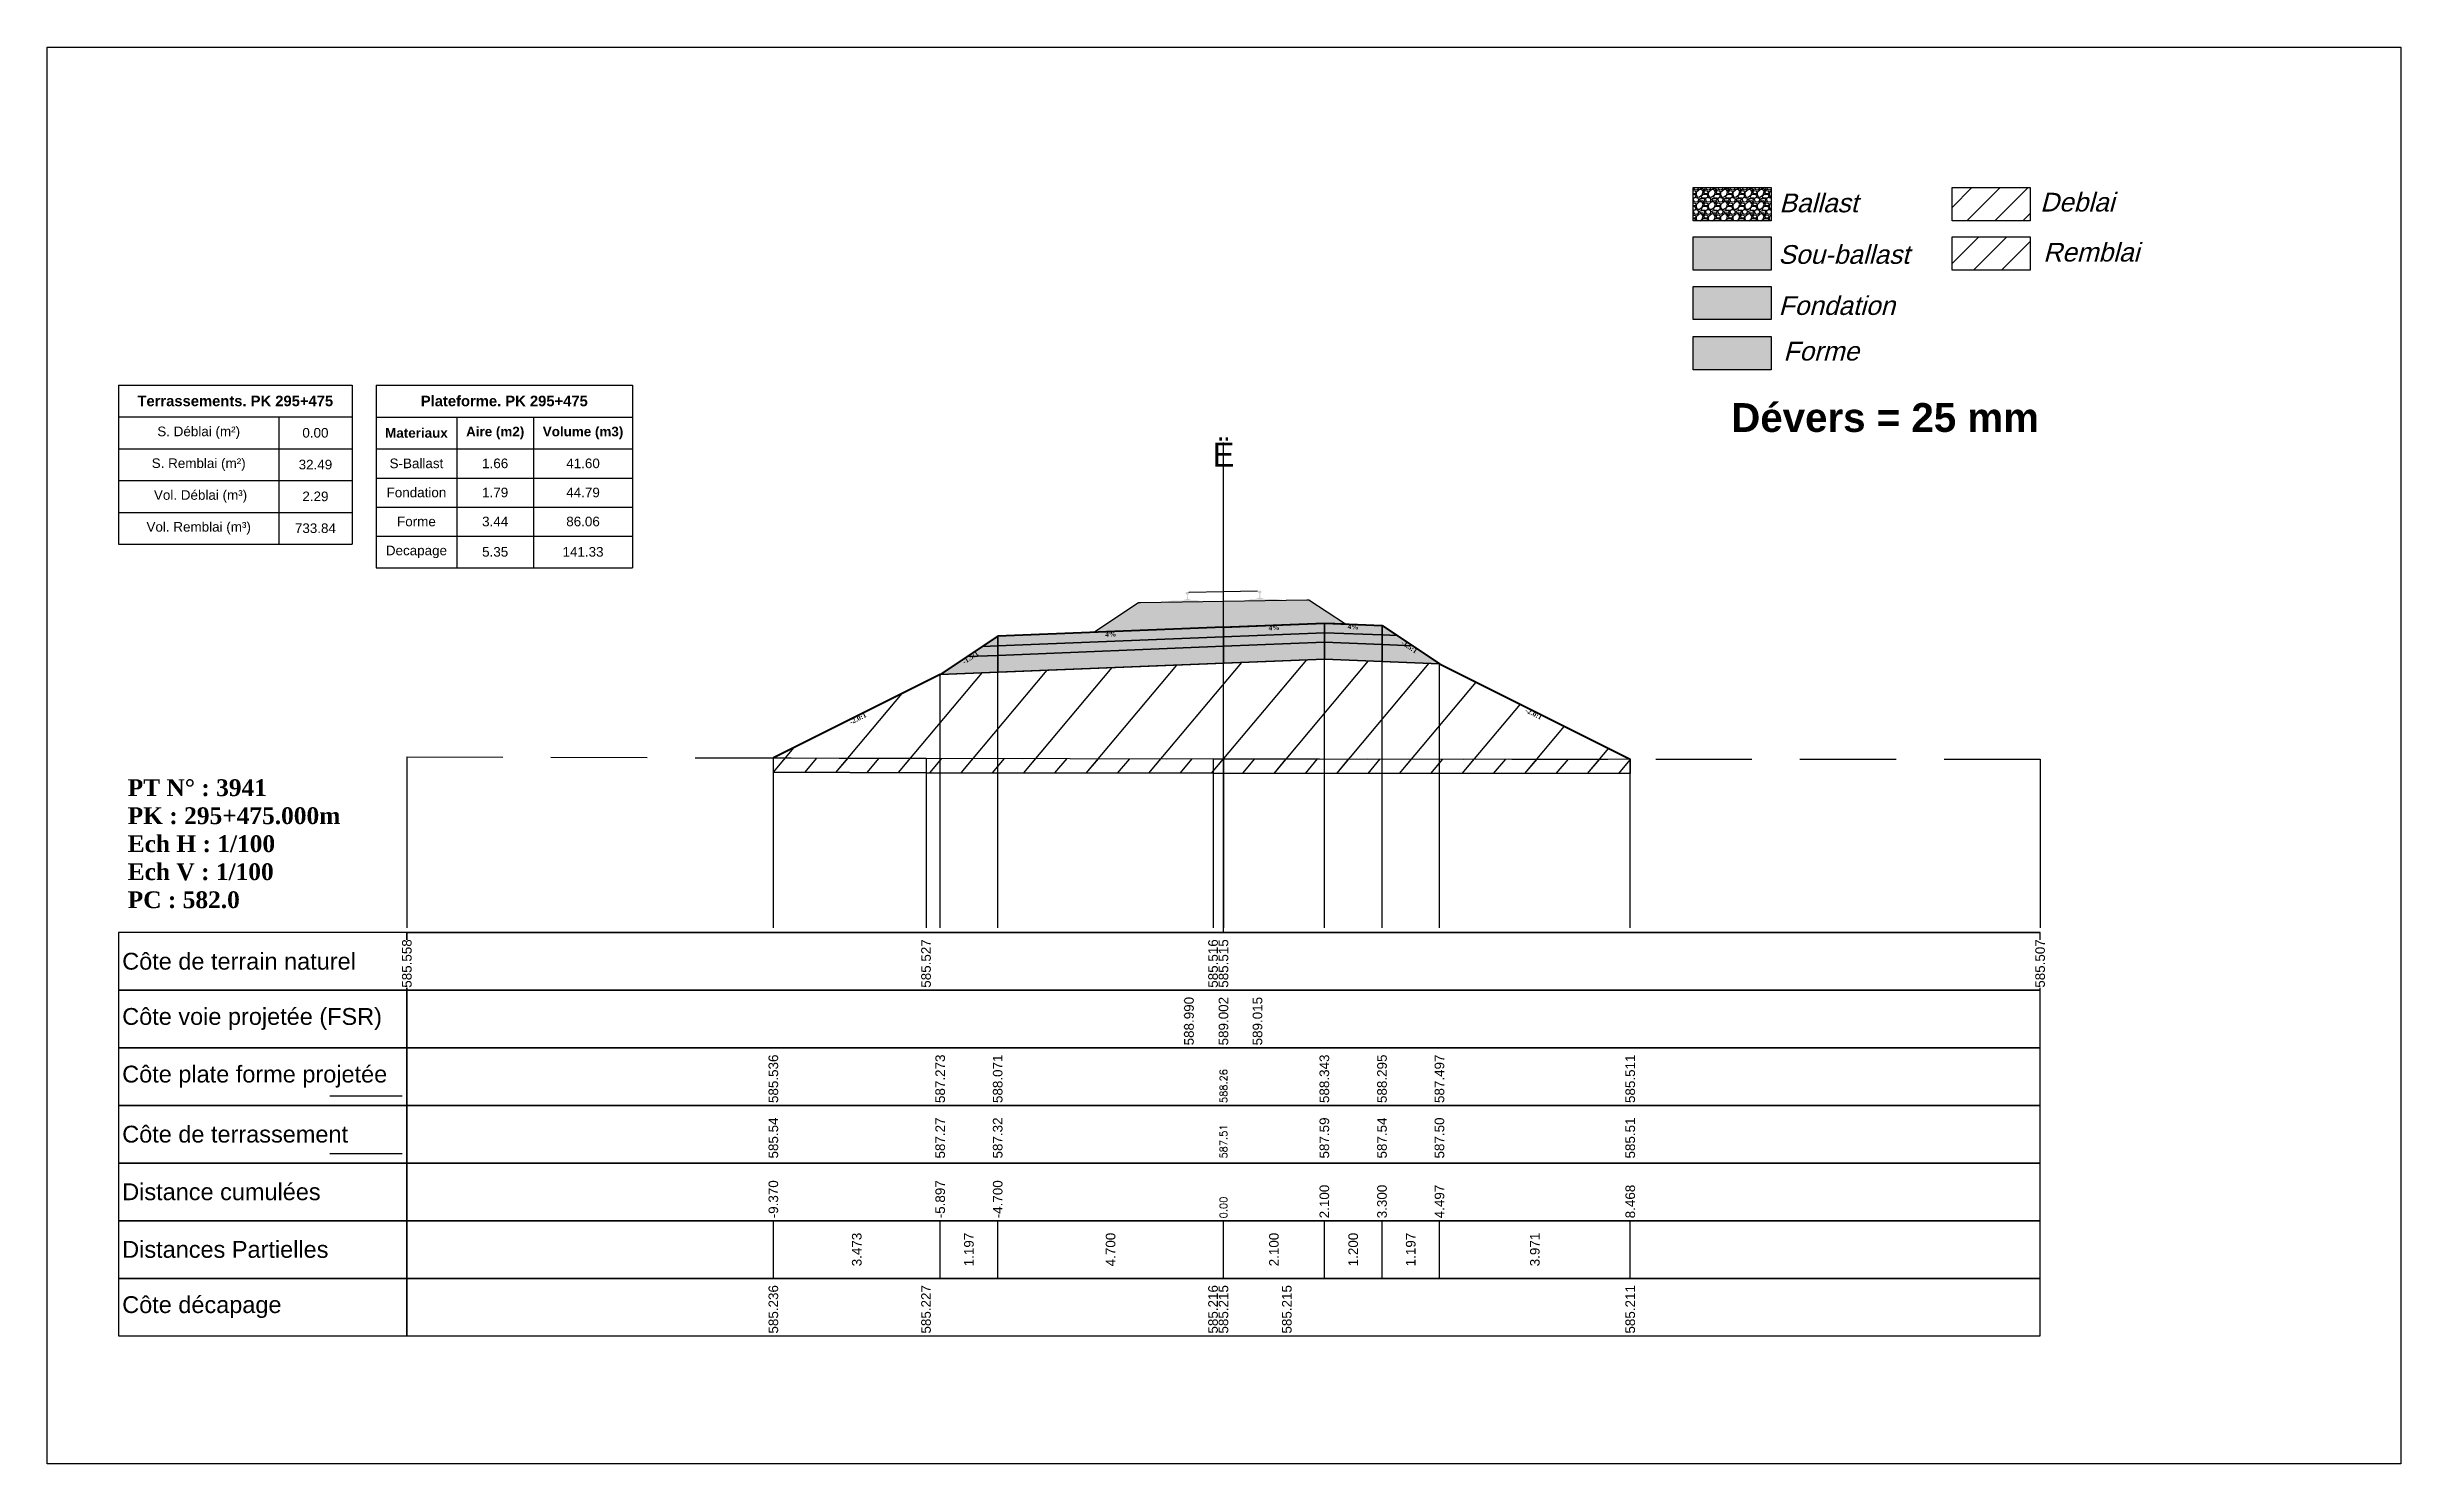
# Model space of a CAD drawing. Header units: millimetres. Extents: x 2762 to 3076, y 916 to 3305.
# Drawn here: x 2873.89 to 2922.89, y 2505.62 to 2535.12 of the extents above; entities that cross this region are included whole.
import ezdxf

# ---------------------------------------------------------------- set-up
doc = ezdxf.new("R2010")
doc.units = ezdxf.units.MM
doc.header["$LTSCALE"] = 2
doc.linetypes.add('CACHE', pattern=[9.525, 6.35, -3.175])
doc.linetypes.add('DASHED', pattern=[0.75, 0.5, -0.25])
for name, color, linetype in [('C-ANNO-TABL', 1, 'Continuous'), ('C-ANNO-TABL-TEXT', 150, 'Continuous'), ('C-ANNO-TABL-TITL', 150, 'Continuous'), ('C-ANNO-TABL-TTBL', 5, 'Continuous'), ('C-ROAD-CORR', 5, 'Continuous'), ('C-ROAD-SCTN', 7, 'Continuous')]:
    doc.layers.add(name, color=color, linetype=linetype)
doc.styles.add('ARIAL', font='arial.ttf')
doc.styles.add('C3D_Etiquette', font='romans.shx')
doc.styles.add('C3D_Profil_Travers', font='romans.shx')
doc.styles.get("Standard").update_dxf_attribs({"font": 'arial.ttf'})

msp = doc.modelspace()

# ---------------------------------------------------------------- texts
at = {"insert": (2908.949, 2527.707), "char_height": 0.6, "attachment_point": 1}
msp.add_mtext_dynamic_manual_height_columns('{\\fArial|b1|i0|c0|p34;Dévers = 25 mm}', width=8.82587, gutter_width=1.25, heights=[0], dxfattribs=at)
at = {"color": 7, "linetype": 'Continuous', "lineweight": -3}
for s, insert, char_height, attachment_point, style in [('{\\fWingdings|b0|i0|c2|p0;Ë}', (2898.38, 2526.384), 0.5, 8, 'C3D_Profil_Travers'), ('{\\fTimes New Roman|b1|i0|c0|p18;PT N° : 3941\\PPK : 295+475.000m\\PEch H : 1/100\\PEch V : 1/100\\PPC : 582.0}', (2875.568, 2517.184), 0.35, 7, 'C3D_Profil_Travers'), ('{\\fArial|b0|i0|c0|p34;Côte de terrain naturel}', (2875.454, 2516.084), 0.35, 4, 'C3D_Etiquette'), ('{\\fArial|b0|i0|c0|p34;Côte plate forme projetée}', (2875.454, 2513.684), 0.35, 4, 'C3D_Etiquette'), ('{\\fArial|b0|i0|c0|p34;Côte de terrassement}', (2875.454, 2512.484), 0.35, 4, 'C3D_Etiquette'), ('{\\fArial|b0|i0|c0|p34;Distance cumulées}', (2875.454, 2511.284), 0.35, 4, 'C3D_Etiquette'), ('{\\fArial|b0|i0|c0|p34;Distances Partielles}', (2875.454, 2510.084), 0.35, 4, 'C3D_Etiquette'), ('{\\fArial|b0|i0|c0|p34;Côte décapage}', (2875.454, 2508.884), 0.35, 4, 'C3D_Etiquette')]:
    msp.add_mtext(s, dxfattribs=dict(at, insert=insert, char_height=char_height, attachment_point=attachment_point, style=style))
at = {"color": 7, "linetype": 'Continuous', "lineweight": -3, "char_height": 0.1, "attachment_point": 2, "style": 'C3D_Etiquette'}
for s, insert, width, rotation in [('{\\fTimes New Roman|b1|i0|c0|p18;4%}', (2899.43, 2523.081), 0.37094, 2.2906), ('{\\fTimes New Roman|b1|i0|c0|p18;4%}', (2901.079, 2523.099), 0.42071, 357.7094), ('{\\fTimes New Roman|b1|i0|c0|p18;-1.5:1}', (2893.083, 2522.452), 0.34598, 33.6901), ('{\\fTimes New Roman|b1|i0|c0|p18;4%}', (2896.03, 2522.945), 0.42071, 2.2906), ('{\\fTimes New Roman|b1|i0|c0|p18;-1.5:1}', (2902.276, 2522.676), 0.34598, 326.3099), ('{\\fTimes New Roman|b1|i0|c0|p18;-2.0:1}', (2890.748, 2521.185), 0.34598, 26.5651), ('{\\fTimes New Roman|b1|i0|c0|p18;-2.0:1}', (2904.86, 2521.284), 0.34598, 333.4349)]:
    msp.add_mtext(s, dxfattribs=dict(at, insert=insert, width=width, rotation=rotation))
at = {"color": 7, "linetype": 'Continuous', "lineweight": -3, "insert": (2875.454, 2514.884), "char_height": 0.35, "attachment_point": 4}
msp.add_mtext('{\\fArial|b0|i0|c0|p34;Côte voie projetée (FSR)}', dxfattribs=at)
at = {"color": 7, "linetype": 'Continuous', "lineweight": -3, "rotation": 90, "style": 'C3D_Profil_Travers'}
for s, insert, char_height, attachment_point in [('588.26', (2898.38, 2513.134), 0.15, 4), ('{\\fArial|b0|i0|c0|p34;585.54}', (2889.01, 2511.979), 0.2, 4), ('{\\fArial|b0|i0|c0|p34;587.27}', (2892.483, 2511.979), 0.2, 4), ('{\\fArial|b0|i0|c0|p34;587.32}', (2893.68, 2511.979), 0.2, 4), ('{\\fArial|b0|i0|c0|p34;587.59}', (2900.48, 2511.979), 0.2, 4), ('{\\fArial|b0|i0|c0|p34;587.54}', (2901.68, 2511.979), 0.2, 4), ('{\\fArial|b0|i0|c0|p34;587.50}', (2902.876, 2511.979), 0.2, 4), ('{\\fArial|b0|i0|c0|p34;585.51}', (2906.848, 2511.979), 0.2, 4), ('587.51', (2898.38, 2511.979), 0.15, 4), ('0.00', (2898.38, 2510.734), 0.15, 4), ('{\\fArial|b0|i0|c0|p34;3.473}', (2890.746, 2510.084), 0.2, 5), ('{\\fArial|b0|i0|c0|p34;1.197}', (2893.081, 2510.084), 0.2, 5), ('{\\fArial|b0|i0|c0|p34;4.700}', (2896.03, 2510.084), 0.2, 5), ('{\\fArial|b0|i0|c0|p34;2.100}', (2899.43, 2510.084), 0.2, 5), ('{\\fArial|b0|i0|c0|p34;1.200}', (2901.08, 2510.084), 0.2, 5), ('{\\fArial|b0|i0|c0|p34;1.197}', (2902.278, 2510.084), 0.2, 5), ('{\\fArial|b0|i0|c0|p34;3.971}', (2904.862, 2510.084), 0.2, 5)]:
    msp.add_mtext(s, dxfattribs=dict(at, insert=insert, char_height=char_height, attachment_point=attachment_point))
at = {"layer": 'C-ANNO-TABL-TEXT', "color": 7, "style": 'ARIAL', "oblique": 15}
for s, p in [('Ballast', (2909.949, 2531.68)), ('Deblai', (2915.379, 2531.696)), ('Sou-ballast', (2909.929, 2530.607)), ('Remblai', (2915.443, 2530.654)), ('Fondation', (2909.934, 2529.543)), ('Forme', (2910.034, 2528.594))]:
    msp.add_text(s, height=0.39, dxfattribs=at).set_placement(p)
at = {"layer": 'C-ANNO-TABL-TEXT', "color": 7, "linetype": 'Continuous', "lineweight": -3, "char_height": 0.2, "attachment_point": 5, "style": 'ARIAL'}
for s, insert in [('{\\fArial|b0|i0|c0|p34;\\C7;0.00}', (2879.476, 2527.088)), ('{\\fArial|b0|i0|c0|p34;\\C7;32.49}', (2879.476, 2526.426)), ('{\\fArial|b0|i0|c0|p34;\\C7;S-Ballast}', (2881.579, 2526.451)), ('{\\fArial|b0|i0|c0|p34;\\C7;1.66}', (2883.218, 2526.451)), ('{\\C18;\\c0;41.60}', (2885.047, 2526.451)), ('{\\fArial|b0|i0|c0|p34;\\C7;Fondation}', (2881.579, 2525.845)), ('{\\fArial|b0|i0|c0|p34;\\C7;2.29}', (2879.476, 2525.764)), ('{\\fArial|b0|i0|c0|p34;\\C7;1.79}', (2883.218, 2525.845)), ('{\\C18;\\c0;44.79}', (2885.047, 2525.845)), ('{\\fArial|b0|i0|c0|p34;\\C7;733.84}', (2879.476, 2525.101)), ('{\\fArial|b0|i0|c0|p34;\\C7;Forme}', (2881.579, 2525.241)), ('{\\fArial|b0|i0|c0|p34;\\C7;3.44}', (2883.218, 2525.241)), ('{\\C18;\\c0;86.06}', (2885.047, 2525.241)), ('{\\fArial|b0|i0|c0|p34;\\C7;Decapage}', (2881.579, 2524.609)), ('{\\fArial|b0|i0|c0|p34;\\C7;5.35}', (2883.218, 2524.609)), ('{\\C18;\\c0;141.33}', (2885.047, 2524.609))]:
    msp.add_mtext(s, dxfattribs=dict(at, insert=insert))
at = {"layer": 'C-ANNO-TABL-TITL', "color": 7, "linetype": 'Continuous', "lineweight": -3, "attachment_point": 5, "style": 'ARIAL'}
for s, insert, char_height in [('{\\fArial|b1|i0|c0|p34;\\C7;Terrassements. PK 295+475}', (2877.808, 2527.751), 0.22), ('{\\fArial|b1|i0|c0|p34;\\C18;\\c0;Plateforme. PK 295+475}', (2883.408, 2527.75), 0.22), ('{\\fArial|b0|i0|c0|p34;\\C7;S. Déblai (m²) }', (2877.046, 2527.088), 0.2), ('{\\fArial|b1|i0|c0|p34;\\C7;Materiaux   }', (2881.579, 2527.085), 0.2), ('{\\fArial|b1|i0|c0|p34;\\C7;Aire (m2)}', (2883.218, 2527.085), 0.2), ('{\\fArial|b1|i0|c0|p34;\\C7;Volume (m3)}', (2885.047, 2527.085), 0.2), ('{\\fArial|b0|i0|c0|p34;\\C7;S. Remblai (m²) }', (2877.046, 2526.426), 0.2), ('{\\fArial|b0|i0|c0|p34;\\C7; Vol. Déblai (m³) }', (2877.046, 2525.764), 0.2), ('{\\fArial|b0|i0|c0|p34;\\C7;Vol. Remblai (m³)}', (2877.046, 2525.101), 0.2)]:
    msp.add_mtext(s, dxfattribs=dict(at, insert=insert, char_height=char_height))

# ---------------------------------------------------------------- hatches: boundary and pattern name
h = msp.add_hatch(color=11)
h.dxf.hatch_style = 1
h.paths.add_polyline_path([(2909.781, 2531.166), (2908.155, 2531.166), (2908.155, 2530.474), (2909.781, 2530.474)])
h = msp.add_hatch(color=30)
h.dxf.hatch_style = 1
h.paths.add_polyline_path([(2909.781, 2530.138), (2908.155, 2530.138), (2908.155, 2529.446), (2909.781, 2529.446)])
h = msp.add_hatch(color=83)
h.dxf.hatch_style = 1
h.paths.add_polyline_path([(2909.781, 2529.092), (2908.155, 2529.092), (2908.155, 2528.401), (2909.781, 2528.401)])
at = {"linetype": 'Continuous', "lineweight": -3}
h = msp.add_hatch(dxfattribs=at)
h.set_pattern_fill('GRAVEL', color=252, scale=0.009, style=0)
h.set_pattern_definition([(228.0128, (2895.843941, 2523.163253), (-1.8288, -2.0574), [0.030755, -3.0447435]), (184.96974, (2895.823367, 2523.140393), (2.743199999, 0.228600013), [0.0527764, -5.2248644]), (132.51045, (2895.77079, 2523.13582), (2.286, -2.5146), [0.0372133, -3.684125]), (267.2737, (2895.681635, 2523.078671), (0.2286, 4.572), [0.0480604, -4.7579794]), (292.83365, (2895.679349, 2523.030665), (-1.143, 2.7432), [0.047127, -4.6655827]), (357.2737, (2895.697637, 2522.987231), (-4.572, 0.2286), [0.0480604, -4.7579794]), (37.69424, (2895.7456434, 2522.9849446), (-2.9718, -2.286), [0.0635574, -6.2921804]), (72.25533, (2895.795935, 2523.023807), (1.6002, 5.0292), [0.0600048, -5.940473]), (121.42957, (2895.814223, 2523.080957), (-1.8288, 2.9718), [0.048223, -4.774099]), (175.23636, (2895.789077, 2523.122105), (2.5146, -0.2286), [0.055054, -2.697654]), (222.39744, (2895.7342134, 2523.1266766), (-2.7432, -2.5146), [0.071197, -7.0485095]), (138.81407, (2895.90795, 2523.076385), (-1.6002, 1.3716), [0.0243004, -2.405751]), (171.46923, (2895.889661, 2523.092387), (2.9718, -0.4572), [0.0462314, -4.5769175]), (225, (2895.84394, 2523.09924), (-3e-17, -0.2286), [0.032329, -0.29096]), (203.1986, (2895.82794, 2523.126677), (1.143, 0.4572), [0.01741, -1.723556]), (291.8014, (2895.811937, 2523.11982), (-0.2286, 0.6858), [0.024621, -1.206428]), (30.9638, (2895.82108, 2523.09696), (0.6858, 0.4572), [0.039989, -1.292967]), (161.565, (2895.85537, 2523.11753), (0.4572, -0.2286), [0.028916, -0.693981]), (16.38954, (2895.67935, 2523.119819), (2.286, 0.6858), [0.040508, -4.0102944]), (70.34618, (2895.718211, 2523.131249), (-0.9144, -2.5146), [0.033984, -3.3643994]), (293.1986, (2895.85537, 2523.163253), (-0.4572, 1.143), [0.034819, -1.7061465]), (343.61046, (2895.869087, 2523.131249), (-2.286, 0.6858), [0.040508, -4.0102944]), (339.44395, (2895.67935, 2522.978087), (-1.143, 0.4572), [0.039063, -1.914096]), (294.77514, (2895.715925, 2522.96437), (-1.143, 2.5146), [0.0327305, -3.2403234]), (66.8014, (2895.857657, 2522.934653), (0.4572, 1.143), [0.034819, -1.7061465]), (17.35402, (2895.871373, 2522.966657), (-2.9718, -0.9144), [0.0383204, -3.793714]), (69.44395, (2895.745643, 2522.934653), (-0.4572, -1.143), [0.0195316, -1.933628]), (101.3099, (2895.84394, 2522.934653), (-0.2286, 0.9144), [0.011656, -1.1539795]), (165.9638, (2895.841655, 2522.94608), (0.6858, -0.2286), [0.047127, -0.895415]), (186.009, (2895.795935, 2522.957513), (2.286, 0.2286), [0.043674, -4.323723]), (303.69, (2895.82108, 2523.076385), (-0.2286, 0.4572), [0.032969, -0.79126]), (353.15723, (2895.839369, 2523.048953), (3.8862, -0.4572), [0.05756, -5.698441]), (60.9454, (2895.89652, 2523.042095), (-0.9144, -1.6002), [0.023536, -2.330045]), (90, (2895.90795, 2523.06267), (-0.2286, 0.2286), [0.013716, -0.214884]), (120.25644, (2895.791363, 2522.96437), (0.9144, -1.6002), [0.031758, -3.1440547]), (48.0128, (2895.775361, 2522.991803), (1.8288, 2.0574), [0.06151, -3.0139886]), (0, (2895.8165, 2523.03752), (0.2286, 0.2286), [0.059436, -0.169164]), (325.30485, (2895.875945, 2523.037523), (2.286, -1.6002), [0.036145, -3.5783385]), (254.0546, (2895.905663, 2523.01695), (-0.2286, -0.9144), [0.033285, -1.6309485]), (207.64598, (2895.896519, 2522.984945), (-4.3434, -2.286), [0.054193, -5.365122]), (175.42608, (2895.848513, 2522.959799), (-2.9718, 0.2286), [0.0573327, -5.675926])])
h.paths.add_polyline_path([(2895.679, 2522.935), (2896.608, 2523.554), (2896.652, 2523.554), (2900.114, 2523.614), (2900.158, 2523.614), (2900.916, 2523.109), (2900.48, 2523.127)])
msp.add_hatch(color=254, dxfattribs=at).paths.add_polyline_path([(2897.169, 2523.382), (2897.166, 2523.566), (2897.28, 2523.59), (2897.628, 2523.596), (2897.628, 2523.601), (2897.554, 2523.6), (2897.554, 2523.609), (2897.555, 2523.611), (2897.556, 2523.611), (2897.558, 2523.612), (2897.578, 2523.614), (2897.581, 2523.614), (2897.584, 2523.616), (2897.612, 2523.626), (2897.614, 2523.628), (2897.615, 2523.629), (2897.616, 2523.63), (2897.617, 2523.635), (2897.618, 2523.642), (2897.619, 2523.651), (2897.62, 2523.661), (2897.62, 2523.685), (2897.619, 2523.701), (2897.618, 2523.707), (2897.617, 2523.713), (2897.616, 2523.718), (2897.616, 2523.72), (2897.615, 2523.723), (2897.614, 2523.725), (2897.613, 2523.726), (2897.612, 2523.727), (2897.61, 2523.728), (2897.595, 2523.734), (2897.592, 2523.735), (2897.592, 2523.736), (2897.591, 2523.738), (2897.591, 2523.74), (2897.591, 2523.758), (2897.591, 2523.763), (2897.592, 2523.765), (2897.594, 2523.767), (2897.596, 2523.769), (2897.599, 2523.77), (2897.6, 2523.771), (2897.604, 2523.771), (2897.608, 2523.772), (2897.611, 2523.772), (2897.615, 2523.773), (2897.62, 2523.773), (2897.623, 2523.773), (2897.626, 2523.773), (2897.63, 2523.773), (2897.633, 2523.773), (2897.637, 2523.773), (2897.642, 2523.773), (2897.645, 2523.773), (2897.649, 2523.772), (2897.653, 2523.771), (2897.654, 2523.771), (2897.656, 2523.77), (2897.659, 2523.768), (2897.661, 2523.766), (2897.662, 2523.764), (2897.663, 2523.759), (2897.663, 2523.741), (2897.663, 2523.739), (2897.662, 2523.737), (2897.662, 2523.736), (2897.659, 2523.735), (2897.644, 2523.729), (2897.643, 2523.728), (2897.641, 2523.727), (2897.64, 2523.725), (2897.64, 2523.724), (2897.639, 2523.72), (2897.638, 2523.718), (2897.638, 2523.714), (2897.637, 2523.708), (2897.637, 2523.701), (2897.636, 2523.685), (2897.637, 2523.662), (2897.638, 2523.651), (2897.639, 2523.642), (2897.641, 2523.635), (2897.642, 2523.631), (2897.642, 2523.629), (2897.644, 2523.628), (2897.646, 2523.627), (2897.674, 2523.617), (2897.677, 2523.616), (2897.681, 2523.616), (2897.701, 2523.614), (2897.702, 2523.614), (2897.703, 2523.613), (2897.704, 2523.612), (2897.704, 2523.602), (2897.63, 2523.601), (2897.63, 2523.596), (2897.834, 2523.599), (2897.966, 2523.571), (2898.8, 2523.585), (2898.931, 2523.618), (2899.135, 2523.622), (2899.135, 2523.627), (2899.061, 2523.626), (2899.061, 2523.636), (2899.062, 2523.637), (2899.063, 2523.638), (2899.064, 2523.638), (2899.084, 2523.64), (2899.088, 2523.64), (2899.091, 2523.642), (2899.119, 2523.653), (2899.121, 2523.654), (2899.122, 2523.655), (2899.123, 2523.657), (2899.124, 2523.661), (2899.125, 2523.668), (2899.126, 2523.677), (2899.127, 2523.688), (2899.126, 2523.711), (2899.125, 2523.727), (2899.125, 2523.734), (2899.124, 2523.74), (2899.123, 2523.744), (2899.123, 2523.746), (2899.122, 2523.749), (2899.121, 2523.751), (2899.12, 2523.752), (2899.118, 2523.754), (2899.117, 2523.754), (2899.102, 2523.76), (2899.099, 2523.761), (2899.098, 2523.762), (2899.098, 2523.764), (2899.098, 2523.766), (2899.097, 2523.784), (2899.098, 2523.789), (2899.099, 2523.791), (2899.101, 2523.793), (2899.103, 2523.795), (2899.106, 2523.796), (2899.107, 2523.797), (2899.11, 2523.798), (2899.114, 2523.798), (2899.118, 2523.799), (2899.122, 2523.799), (2899.127, 2523.799), (2899.13, 2523.799), (2899.133, 2523.799), (2899.136, 2523.799), (2899.14, 2523.799), (2899.144, 2523.799), (2899.149, 2523.799), (2899.152, 2523.799), (2899.156, 2523.798), (2899.16, 2523.798), (2899.161, 2523.797), (2899.163, 2523.796), (2899.165, 2523.794), (2899.168, 2523.792), (2899.169, 2523.79), (2899.169, 2523.786), (2899.17, 2523.768), (2899.17, 2523.765), (2899.169, 2523.763), (2899.169, 2523.763), (2899.166, 2523.761), (2899.151, 2523.755), (2899.149, 2523.754), (2899.148, 2523.753), (2899.147, 2523.751), (2899.146, 2523.75), (2899.146, 2523.746), (2899.145, 2523.744), (2899.144, 2523.74), (2899.144, 2523.734), (2899.143, 2523.727), (2899.143, 2523.712), (2899.143, 2523.688), (2899.145, 2523.677), (2899.146, 2523.668), (2899.147, 2523.661), (2899.148, 2523.657), (2899.149, 2523.656), (2899.15, 2523.655), (2899.153, 2523.653), (2899.181, 2523.643), (2899.184, 2523.642), (2899.187, 2523.642), (2899.207, 2523.641), (2899.209, 2523.64), (2899.21, 2523.639), (2899.211, 2523.638), (2899.211, 2523.629), (2899.137, 2523.627), (2899.137, 2523.622), (2899.485, 2523.628), (2899.6, 2523.609), (2899.604, 2523.424)])
h = msp.add_hatch(color=11, dxfattribs=at)
h.paths.add_polyline_path([(2901.68, 2522.879), (2901.68, 2523.079), (2901.999, 2522.866)])
h.paths.add_polyline_path([(2900.48, 2522.927), (2900.48, 2523.127), (2901.68, 2523.079), (2901.68, 2522.879)])
h.paths.add_polyline_path([(2898.38, 2522.843), (2898.38, 2523.043), (2900.48, 2523.127), (2900.48, 2522.927)])
h.paths.add_polyline_path([(2893.68, 2522.655), (2893.68, 2522.855), (2898.38, 2523.043), (2898.38, 2522.843)])
h.paths.add_polyline_path([(2893.36, 2522.642), (2893.68, 2522.855), (2893.68, 2522.655)])
h = msp.add_hatch(color=83, dxfattribs=at)
h.paths.add_polyline_path([(2901.68, 2522.329), (2901.68, 2522.679), (2902.318, 2522.653), (2902.876, 2522.281)])
h.paths.add_polyline_path([(2900.48, 2522.377), (2900.48, 2522.727), (2901.68, 2522.679), (2901.68, 2522.329)])
h.paths.add_polyline_path([(2898.38, 2522.293), (2898.38, 2522.643), (2900.48, 2522.727), (2900.48, 2522.377)])
h.paths.add_polyline_path([(2893.68, 2522.105), (2893.68, 2522.455), (2898.38, 2522.643), (2898.38, 2522.293)])
h.paths.add_polyline_path([(2892.483, 2522.057), (2893.041, 2522.429), (2893.68, 2522.455), (2893.68, 2522.105)])
h = msp.add_hatch(color=30, dxfattribs=at)
h.paths.add_polyline_path([(2901.68, 2522.679), (2901.68, 2522.879), (2901.999, 2522.866), (2902.318, 2522.653)])
h.paths.add_polyline_path([(2900.48, 2522.727), (2900.48, 2522.927), (2901.68, 2522.879), (2901.68, 2522.679)])
h.paths.add_polyline_path([(2898.38, 2522.643), (2898.38, 2522.843), (2900.48, 2522.927), (2900.48, 2522.727)])
h.paths.add_polyline_path([(2893.68, 2522.455), (2893.68, 2522.655), (2898.38, 2522.843), (2898.38, 2522.643)])
h.paths.add_polyline_path([(2893.041, 2522.429), (2893.36, 2522.642), (2893.68, 2522.655), (2893.68, 2522.455)])
h = msp.add_hatch(dxfattribs=at)
h.set_pattern_fill('_U', color=3, angle=50, style=0, pattern_type=0)
h.set_pattern_definition([(50, (2889.0098, 2520.0203), (-0.766044, 0.64279), [])])
h.paths.add_polyline_path([(2889.01, 2520.02), (2889.01, 2520.32), (2892.483, 2522.057), (2900.48, 2522.377), (2902.876, 2522.281), (2906.848, 2520.295), (2906.848, 2519.995), (2898.163, 2519.999), (2892.188, 2520.011)])
h = msp.add_hatch(dxfattribs=at)
h.set_pattern_fill('_U', color=150, scale=0.5, angle=50, style=0, pattern_type=0)
h.set_pattern_definition([(50, (2889.00977, 2520.02026), (-0.383022, 0.321394), [])])
h.paths.add_polyline_path([(2889.01, 2520.02), (2889.01, 2520.32), (2892.188, 2520.311), (2898.163, 2520.299), (2906.848, 2520.295), (2906.848, 2519.995), (2898.163, 2519.999), (2892.188, 2520.011)])

# ---------------------------------------------------------------- linework, layer by layer
for p, q in [((2908.155, 2532.193), (2909.781, 2532.193)), ((2908.155, 2531.501), (2908.155, 2532.193)), ((2909.781, 2532.193), (2909.781, 2531.501)), ((2913.548, 2532.193), (2915.174, 2532.193)), ((2913.548, 2531.501), (2913.548, 2532.193)), ((2915.174, 2532.193), (2915.174, 2531.501)), ((2909.781, 2531.501), (2908.155, 2531.501)), ((2915.174, 2531.501), (2913.548, 2531.501)), ((2908.155, 2531.166), (2909.781, 2531.166)), ((2908.155, 2530.474), (2908.155, 2531.166)), ((2909.781, 2531.166), (2909.781, 2530.474)), ((2913.548, 2531.166), (2915.174, 2531.166)), ((2913.548, 2530.474), (2913.548, 2531.166)), ((2915.174, 2531.166), (2915.174, 2530.474)), ((2909.781, 2530.474), (2908.155, 2530.474)), ((2915.174, 2530.474), (2913.548, 2530.474)), ((2908.155, 2530.138), (2909.781, 2530.138)), ((2908.155, 2529.446), (2908.155, 2530.138)), ((2909.781, 2530.138), (2909.781, 2529.446)), ((2909.781, 2529.446), (2908.155, 2529.446)), ((2908.155, 2529.092), (2909.781, 2529.092)), ((2908.155, 2528.401), (2908.155, 2529.092)), ((2909.781, 2529.092), (2909.781, 2528.401)), ((2909.781, 2528.401), (2908.155, 2528.401))]:
    msp.add_line(p, q)
at = {"linetype": 'Continuous'}
for p, q in [((2908.158, 2532.147), (2908.155, 2532.148)), ((2908.155, 2532.145), (2908.158, 2532.147)), ((2908.195, 2532.118), (2908.155, 2532.124)), ((2908.155, 2532.079), (2908.205, 2532.073)), ((2908.155, 2532.058), (2908.181, 2532.058)), ((2908.207, 2531.994), (2908.155, 2531.966)), ((2908.158, 2531.893), (2908.155, 2531.894)), ((2908.155, 2531.891), (2908.158, 2531.893)), ((2908.195, 2531.864), (2908.155, 2531.87)), ((2908.159, 2531.944), (2908.174, 2531.908)), ((2908.16, 2531.944), (2908.176, 2531.979)), ((2908.161, 2532.193), (2908.174, 2532.162)), ((2908.173, 2532.162), (2908.216, 2532.15)), ((2908.173, 2531.908), (2908.216, 2531.896)), ((2908.176, 2531.98), (2908.217, 2531.993)), ((2908.18, 2532.06), (2908.214, 2532.037)), ((2908.218, 2532.102), (2908.197, 2532.12)), ((2908.218, 2531.848), (2908.197, 2531.866)), ((2908.204, 2532.063), (2908.217, 2532.086)), ((2908.214, 2532.035), (2908.204, 2532)), ((2908.204, 2531.809), (2908.217, 2531.832)), ((2908.216, 2532.15), (2908.26, 2532.162)), ((2908.216, 2531.991), (2908.257, 2531.976)), ((2908.216, 2531.896), (2908.26, 2531.908)), ((2908.219, 2532.104), (2908.217, 2532.05)), ((2908.217, 2532.086), (2908.217, 2532.101)), ((2908.217, 2532.051), (2908.237, 2532.002)), ((2908.219, 2531.85), (2908.217, 2531.796)), ((2908.217, 2531.832), (2908.217, 2531.847)), ((2908.284, 2532.15), (2908.225, 2532.097)), ((2908.284, 2531.896), (2908.225, 2531.843)), ((2908.237, 2532), (2908.29, 2531.997)), ((2908.256, 2531.977), (2908.271, 2531.944)), ((2908.26, 2532.162), (2908.271, 2532.193)), ((2908.26, 2531.908), (2908.273, 2531.944)), ((2908.337, 2532.15), (2908.276, 2532.155)), ((2908.337, 2531.896), (2908.276, 2531.901)), ((2908.317, 2531.913), (2908.289, 2531.944)), ((2908.29, 2532), (2908.346, 2532.043)), ((2908.29, 2531.944), (2908.298, 2531.964)), ((2908.317, 2532.167), (2908.293, 2532.193)), ((2908.346, 2531.963), (2908.298, 2531.958)), ((2908.36, 2532.173), (2908.302, 2532.168)), ((2908.36, 2531.919), (2908.302, 2531.914)), ((2908.324, 2532.007), (2908.369, 2532.058)), ((2908.343, 2531.978), (2908.325, 2532.008)), ((2908.364, 2532.105), (2908.336, 2532.151)), ((2908.364, 2531.851), (2908.336, 2531.897)), ((2908.405, 2531.974), (2908.341, 2531.979)), ((2908.346, 2532.043), (2908.366, 2532.106)), ((2908.397, 2531.956), (2908.346, 2531.969)), ((2908.346, 2531.789), (2908.366, 2531.852)), ((2908.363, 2532.15), (2908.373, 2532.124)), ((2908.363, 2531.896), (2908.373, 2531.87)), ((2908.382, 2532.158), (2908.364, 2532.15)), ((2908.382, 2531.904), (2908.364, 2531.896)), ((2908.369, 2532.058), (2908.435, 2532.058)), ((2908.374, 2532.124), (2908.412, 2532.147)), ((2908.399, 2532.127), (2908.374, 2532.101)), ((2908.374, 2532.101), (2908.394, 2532.071)), ((2908.374, 2531.87), (2908.412, 2531.893)), ((2908.399, 2531.873), (2908.374, 2531.847)), ((2908.374, 2531.847), (2908.394, 2531.817)), ((2908.394, 2532.193), (2908.376, 2532.173)), ((2908.399, 2531.944), (2908.376, 2531.919)), ((2908.412, 2532.147), (2908.381, 2532.157)), ((2908.412, 2531.893), (2908.381, 2531.903)), ((2908.395, 2532.08), (2908.459, 2532.073)), ((2908.399, 2531.944), (2908.397, 2531.956)), ((2908.449, 2532.118), (2908.399, 2532.126)), ((2908.449, 2531.864), (2908.399, 2531.872)), ((2908.461, 2531.994), (2908.408, 2531.966)), ((2908.413, 2531.944), (2908.428, 2531.908)), ((2908.414, 2531.944), (2908.43, 2531.979)), ((2908.415, 2532.193), (2908.428, 2532.162)), ((2908.427, 2532.162), (2908.47, 2532.15)), ((2908.427, 2531.908), (2908.47, 2531.896)), ((2908.43, 2531.98), (2908.471, 2531.993)), ((2908.434, 2532.06), (2908.468, 2532.037)), ((2908.472, 2532.102), (2908.451, 2532.12)), ((2908.472, 2531.848), (2908.451, 2531.866)), ((2908.458, 2532.063), (2908.471, 2532.086)), ((2908.468, 2532.035), (2908.458, 2532)), ((2908.458, 2531.809), (2908.471, 2531.832)), ((2908.47, 2532.15), (2908.514, 2532.162)), ((2908.47, 2531.991), (2908.511, 2531.976)), ((2908.47, 2531.896), (2908.514, 2531.908)), ((2908.473, 2532.104), (2908.471, 2532.05)), ((2908.471, 2532.086), (2908.471, 2532.101)), ((2908.471, 2532.051), (2908.491, 2532.002)), ((2908.473, 2531.85), (2908.471, 2531.796)), ((2908.471, 2531.832), (2908.471, 2531.847)), ((2908.538, 2532.15), (2908.479, 2532.097)), ((2908.538, 2531.896), (2908.479, 2531.843)), ((2908.491, 2532), (2908.544, 2531.997)), ((2908.51, 2531.977), (2908.525, 2531.944)), ((2908.514, 2532.162), (2908.525, 2532.193)), ((2908.514, 2531.908), (2908.527, 2531.944)), ((2908.591, 2532.15), (2908.53, 2532.155)), ((2908.591, 2531.896), (2908.53, 2531.901)), ((2908.571, 2531.913), (2908.543, 2531.944)), ((2908.544, 2532), (2908.6, 2532.043)), ((2908.544, 2531.944), (2908.552, 2531.964)), ((2908.571, 2532.167), (2908.547, 2532.193)), ((2908.6, 2531.963), (2908.552, 2531.958)), ((2908.614, 2532.173), (2908.556, 2532.168)), ((2908.614, 2531.919), (2908.556, 2531.914)), ((2908.578, 2532.007), (2908.623, 2532.058)), ((2908.597, 2531.978), (2908.579, 2532.008)), ((2908.618, 2532.105), (2908.59, 2532.151)), ((2908.618, 2531.851), (2908.59, 2531.897)), ((2908.659, 2531.974), (2908.595, 2531.979)), ((2908.6, 2532.043), (2908.62, 2532.106)), ((2908.651, 2531.956), (2908.6, 2531.969)), ((2908.6, 2531.789), (2908.62, 2531.852)), ((2908.617, 2532.15), (2908.627, 2532.124)), ((2908.617, 2531.896), (2908.627, 2531.87)), ((2908.636, 2532.158), (2908.618, 2532.15)), ((2908.636, 2531.904), (2908.618, 2531.896)), ((2908.623, 2532.058), (2908.689, 2532.058)), ((2908.628, 2532.124), (2908.666, 2532.147)), ((2908.653, 2532.127), (2908.628, 2532.101)), ((2908.628, 2532.101), (2908.648, 2532.071)), ((2908.628, 2531.87), (2908.666, 2531.893)), ((2908.653, 2531.873), (2908.628, 2531.847)), ((2908.628, 2531.847), (2908.648, 2531.817)), ((2908.648, 2532.193), (2908.63, 2532.173)), ((2908.653, 2531.944), (2908.63, 2531.919)), ((2908.666, 2532.147), (2908.635, 2532.157)), ((2908.666, 2531.893), (2908.635, 2531.903)), ((2908.649, 2532.08), (2908.713, 2532.073)), ((2908.653, 2531.944), (2908.651, 2531.956)), ((2908.703, 2532.118), (2908.653, 2532.126)), ((2908.703, 2531.864), (2908.653, 2531.872)), ((2908.715, 2531.994), (2908.662, 2531.966)), ((2908.667, 2531.944), (2908.682, 2531.908)), ((2908.668, 2531.944), (2908.684, 2531.979)), ((2908.669, 2532.193), (2908.682, 2532.162)), ((2908.681, 2532.162), (2908.724, 2532.15)), ((2908.681, 2531.908), (2908.724, 2531.896)), ((2908.684, 2531.98), (2908.725, 2531.993)), ((2908.688, 2532.06), (2908.722, 2532.037)), ((2908.726, 2532.102), (2908.705, 2532.12)), ((2908.726, 2531.848), (2908.705, 2531.866)), ((2908.712, 2532.063), (2908.725, 2532.086)), ((2908.722, 2532.035), (2908.712, 2532)), ((2908.712, 2531.809), (2908.725, 2531.832)), ((2908.724, 2532.15), (2908.768, 2532.162)), ((2908.724, 2531.991), (2908.765, 2531.976)), ((2908.724, 2531.896), (2908.768, 2531.908)), ((2908.727, 2532.104), (2908.725, 2532.05)), ((2908.725, 2532.086), (2908.725, 2532.101)), ((2908.725, 2532.051), (2908.745, 2532.002)), ((2908.727, 2531.85), (2908.725, 2531.796)), ((2908.725, 2531.832), (2908.725, 2531.847)), ((2908.792, 2532.15), (2908.733, 2532.097)), ((2908.792, 2531.896), (2908.733, 2531.843)), ((2908.745, 2532), (2908.798, 2531.997)), ((2908.764, 2531.977), (2908.779, 2531.944)), ((2908.768, 2532.162), (2908.779, 2532.193)), ((2908.768, 2531.908), (2908.781, 2531.944)), ((2908.845, 2532.15), (2908.784, 2532.155)), ((2908.845, 2531.896), (2908.784, 2531.901)), ((2908.825, 2531.913), (2908.797, 2531.944)), ((2908.798, 2532), (2908.854, 2532.043)), ((2908.798, 2531.944), (2908.806, 2531.964)), ((2908.825, 2532.167), (2908.801, 2532.193)), ((2908.854, 2531.963), (2908.806, 2531.958)), ((2908.868, 2532.173), (2908.81, 2532.168)), ((2908.868, 2531.919), (2908.81, 2531.914)), ((2908.832, 2532.007), (2908.877, 2532.058)), ((2908.851, 2531.978), (2908.833, 2532.008)), ((2908.872, 2532.105), (2908.844, 2532.151)), ((2908.872, 2531.851), (2908.844, 2531.897)), ((2908.913, 2531.974), (2908.849, 2531.979)), ((2908.854, 2532.043), (2908.874, 2532.106)), ((2908.905, 2531.956), (2908.854, 2531.969)), ((2908.854, 2531.789), (2908.874, 2531.852)), ((2908.871, 2532.15), (2908.881, 2532.124)), ((2908.871, 2531.896), (2908.881, 2531.87)), ((2908.89, 2532.158), (2908.872, 2532.15)), ((2908.89, 2531.904), (2908.872, 2531.896)), ((2908.877, 2532.058), (2908.943, 2532.058)), ((2908.882, 2532.124), (2908.92, 2532.147)), ((2908.907, 2532.127), (2908.882, 2532.101)), ((2908.882, 2532.101), (2908.902, 2532.071)), ((2908.882, 2531.87), (2908.92, 2531.893)), ((2908.907, 2531.873), (2908.882, 2531.847)), ((2908.882, 2531.847), (2908.902, 2531.817)), ((2908.902, 2532.193), (2908.884, 2532.173)), ((2908.907, 2531.944), (2908.884, 2531.919)), ((2908.92, 2532.147), (2908.889, 2532.157)), ((2908.92, 2531.893), (2908.889, 2531.903)), ((2908.903, 2532.08), (2908.967, 2532.073)), ((2908.907, 2531.944), (2908.905, 2531.956)), ((2908.957, 2532.118), (2908.907, 2532.126)), ((2908.957, 2531.864), (2908.907, 2531.872)), ((2908.969, 2531.994), (2908.916, 2531.966)), ((2908.921, 2531.944), (2908.936, 2531.908)), ((2908.922, 2531.944), (2908.938, 2531.979)), ((2908.923, 2532.193), (2908.936, 2532.162)), ((2908.935, 2532.162), (2908.978, 2532.15)), ((2908.935, 2531.908), (2908.978, 2531.896)), ((2908.938, 2531.98), (2908.979, 2531.993)), ((2908.942, 2532.06), (2908.976, 2532.037)), ((2908.98, 2532.102), (2908.959, 2532.12)), ((2908.98, 2531.848), (2908.959, 2531.866)), ((2908.966, 2532.063), (2908.979, 2532.086)), ((2908.976, 2532.035), (2908.966, 2532)), ((2908.966, 2531.809), (2908.979, 2531.832)), ((2908.978, 2532.15), (2909.022, 2532.162)), ((2908.978, 2531.991), (2909.019, 2531.976)), ((2908.978, 2531.896), (2909.022, 2531.908)), ((2908.981, 2532.104), (2908.979, 2532.05)), ((2908.979, 2532.086), (2908.979, 2532.101)), ((2908.979, 2532.051), (2908.999, 2532.002)), ((2908.981, 2531.85), (2908.979, 2531.796)), ((2908.979, 2531.832), (2908.979, 2531.847)), ((2909.046, 2532.15), (2908.987, 2532.097)), ((2909.046, 2531.896), (2908.987, 2531.843)), ((2908.999, 2532), (2909.052, 2531.997)), ((2909.018, 2531.977), (2909.033, 2531.944)), ((2909.022, 2532.162), (2909.033, 2532.193)), ((2909.022, 2531.908), (2909.035, 2531.944)), ((2909.099, 2532.15), (2909.038, 2532.155)), ((2909.099, 2531.896), (2909.038, 2531.901)), ((2909.079, 2531.913), (2909.051, 2531.944)), ((2909.052, 2532), (2909.108, 2532.043)), ((2909.052, 2531.944), (2909.06, 2531.964)), ((2909.079, 2532.167), (2909.055, 2532.193)), ((2909.108, 2531.963), (2909.06, 2531.958)), ((2909.122, 2532.173), (2909.064, 2532.168)), ((2909.122, 2531.919), (2909.064, 2531.914)), ((2909.086, 2532.007), (2909.131, 2532.058)), ((2909.105, 2531.978), (2909.087, 2532.008)), ((2909.126, 2532.105), (2909.098, 2532.151)), ((2909.126, 2531.851), (2909.098, 2531.897)), ((2909.167, 2531.974), (2909.103, 2531.979)), ((2909.108, 2532.043), (2909.128, 2532.106)), ((2909.159, 2531.956), (2909.108, 2531.969)), ((2909.108, 2531.789), (2909.128, 2531.852)), ((2909.125, 2532.15), (2909.135, 2532.124)), ((2909.125, 2531.896), (2909.135, 2531.87)), ((2909.144, 2532.158), (2909.126, 2532.15)), ((2909.144, 2531.904), (2909.126, 2531.896)), ((2909.131, 2532.058), (2909.197, 2532.058)), ((2909.136, 2532.124), (2909.174, 2532.147)), ((2909.161, 2532.127), (2909.136, 2532.101)), ((2909.136, 2532.101), (2909.156, 2532.071)), ((2909.136, 2531.87), (2909.174, 2531.893)), ((2909.161, 2531.873), (2909.136, 2531.847)), ((2909.136, 2531.847), (2909.156, 2531.817)), ((2909.156, 2532.193), (2909.138, 2532.173)), ((2909.161, 2531.944), (2909.138, 2531.919)), ((2909.174, 2532.147), (2909.143, 2532.157)), ((2909.174, 2531.893), (2909.143, 2531.903)), ((2909.157, 2532.08), (2909.221, 2532.073)), ((2909.161, 2531.944), (2909.159, 2531.956)), ((2909.211, 2532.118), (2909.161, 2532.126)), ((2909.211, 2531.864), (2909.161, 2531.872)), ((2909.223, 2531.994), (2909.17, 2531.966)), ((2909.175, 2531.944), (2909.19, 2531.908)), ((2909.176, 2531.944), (2909.192, 2531.979)), ((2909.177, 2532.193), (2909.19, 2532.162)), ((2909.189, 2532.162), (2909.232, 2532.15)), ((2909.189, 2531.908), (2909.232, 2531.896)), ((2909.192, 2531.98), (2909.233, 2531.993)), ((2909.196, 2532.06), (2909.23, 2532.037)), ((2909.234, 2532.102), (2909.213, 2532.12)), ((2909.234, 2531.848), (2909.213, 2531.866)), ((2909.22, 2532.063), (2909.233, 2532.086)), ((2909.23, 2532.035), (2909.22, 2532)), ((2909.22, 2531.809), (2909.233, 2531.832)), ((2909.232, 2532.15), (2909.276, 2532.162)), ((2909.232, 2531.991), (2909.273, 2531.976)), ((2909.232, 2531.896), (2909.276, 2531.908)), ((2909.235, 2532.104), (2909.233, 2532.05)), ((2909.233, 2532.086), (2909.233, 2532.101)), ((2909.233, 2532.051), (2909.253, 2532.002)), ((2909.235, 2531.85), (2909.233, 2531.796)), ((2909.233, 2531.832), (2909.233, 2531.847)), ((2909.3, 2532.15), (2909.241, 2532.097)), ((2909.3, 2531.896), (2909.241, 2531.843)), ((2909.253, 2532), (2909.306, 2531.997)), ((2909.272, 2531.977), (2909.287, 2531.944)), ((2909.276, 2532.162), (2909.287, 2532.193)), ((2909.276, 2531.908), (2909.289, 2531.944)), ((2909.353, 2532.15), (2909.292, 2532.155)), ((2909.353, 2531.896), (2909.292, 2531.901)), ((2909.333, 2531.913), (2909.305, 2531.944)), ((2909.306, 2532), (2909.362, 2532.043)), ((2909.306, 2531.944), (2909.314, 2531.964)), ((2909.333, 2532.167), (2909.309, 2532.193)), ((2909.362, 2531.963), (2909.314, 2531.958)), ((2909.376, 2532.173), (2909.318, 2532.168)), ((2909.376, 2531.919), (2909.318, 2531.914)), ((2909.34, 2532.007), (2909.385, 2532.058)), ((2909.359, 2531.978), (2909.341, 2532.008)), ((2909.38, 2532.105), (2909.352, 2532.151)), ((2909.38, 2531.851), (2909.352, 2531.897)), ((2909.421, 2531.974), (2909.357, 2531.979)), ((2909.362, 2532.043), (2909.382, 2532.106)), ((2909.413, 2531.956), (2909.362, 2531.969)), ((2909.362, 2531.789), (2909.382, 2531.852)), ((2909.379, 2532.15), (2909.389, 2532.124)), ((2909.379, 2531.896), (2909.389, 2531.87)), ((2909.398, 2532.158), (2909.38, 2532.15)), ((2909.398, 2531.904), (2909.38, 2531.896)), ((2909.385, 2532.058), (2909.451, 2532.058)), ((2909.39, 2532.124), (2909.428, 2532.147)), ((2909.415, 2532.127), (2909.39, 2532.101)), ((2909.39, 2532.101), (2909.41, 2532.071)), ((2909.39, 2531.87), (2909.428, 2531.893)), ((2909.415, 2531.873), (2909.39, 2531.847)), ((2909.39, 2531.847), (2909.41, 2531.817)), ((2909.41, 2532.193), (2909.392, 2532.173)), ((2909.415, 2531.944), (2909.392, 2531.919)), ((2909.428, 2532.147), (2909.397, 2532.157)), ((2909.428, 2531.893), (2909.397, 2531.903)), ((2909.411, 2532.08), (2909.475, 2532.073)), ((2909.415, 2531.944), (2909.413, 2531.956)), ((2909.465, 2532.118), (2909.415, 2532.126)), ((2909.465, 2531.864), (2909.415, 2531.872)), ((2909.477, 2531.994), (2909.424, 2531.966)), ((2909.429, 2531.944), (2909.444, 2531.908)), ((2909.43, 2531.944), (2909.446, 2531.979)), ((2909.431, 2532.193), (2909.444, 2532.162)), ((2909.443, 2532.162), (2909.486, 2532.15)), ((2909.443, 2531.908), (2909.486, 2531.896)), ((2909.446, 2531.98), (2909.487, 2531.993)), ((2909.45, 2532.06), (2909.484, 2532.037)), ((2909.488, 2532.102), (2909.467, 2532.12)), ((2909.488, 2531.848), (2909.467, 2531.866)), ((2909.474, 2532.063), (2909.487, 2532.086)), ((2909.484, 2532.035), (2909.474, 2532)), ((2909.474, 2531.809), (2909.487, 2531.832)), ((2909.486, 2532.15), (2909.53, 2532.162)), ((2909.486, 2531.991), (2909.527, 2531.976)), ((2909.486, 2531.896), (2909.53, 2531.908)), ((2909.489, 2532.104), (2909.487, 2532.05)), ((2909.487, 2532.086), (2909.487, 2532.101)), ((2909.487, 2532.051), (2909.507, 2532.002)), ((2909.489, 2531.85), (2909.487, 2531.796)), ((2909.487, 2531.832), (2909.487, 2531.847)), ((2909.554, 2532.15), (2909.495, 2532.097)), ((2909.554, 2531.896), (2909.495, 2531.843)), ((2909.507, 2532), (2909.56, 2531.997)), ((2909.526, 2531.977), (2909.541, 2531.944)), ((2909.53, 2532.162), (2909.541, 2532.193)), ((2909.53, 2531.908), (2909.543, 2531.944)), ((2909.607, 2532.15), (2909.546, 2532.155)), ((2909.607, 2531.896), (2909.546, 2531.901)), ((2909.587, 2531.913), (2909.559, 2531.944)), ((2909.56, 2532), (2909.616, 2532.043)), ((2909.56, 2531.944), (2909.568, 2531.964)), ((2909.587, 2532.167), (2909.563, 2532.193)), ((2909.616, 2531.963), (2909.568, 2531.958)), ((2909.63, 2532.173), (2909.572, 2532.168)), ((2909.63, 2531.919), (2909.572, 2531.914)), ((2909.594, 2532.007), (2909.639, 2532.058)), ((2909.613, 2531.978), (2909.595, 2532.008)), ((2909.634, 2532.105), (2909.606, 2532.151)), ((2909.634, 2531.851), (2909.606, 2531.897)), ((2909.675, 2531.974), (2909.611, 2531.979)), ((2909.616, 2532.043), (2909.636, 2532.106)), ((2909.667, 2531.956), (2909.616, 2531.969)), ((2909.616, 2531.789), (2909.636, 2531.852)), ((2909.633, 2532.15), (2909.643, 2532.124)), ((2909.633, 2531.896), (2909.643, 2531.87)), ((2909.652, 2532.158), (2909.634, 2532.15)), ((2909.652, 2531.904), (2909.634, 2531.896)), ((2909.639, 2532.058), (2909.705, 2532.058)), ((2909.644, 2532.124), (2909.682, 2532.147)), ((2909.669, 2532.127), (2909.644, 2532.101)), ((2909.644, 2532.101), (2909.664, 2532.071)), ((2909.644, 2531.87), (2909.682, 2531.893)), ((2909.669, 2531.873), (2909.644, 2531.847)), ((2909.644, 2531.847), (2909.664, 2531.817)), ((2909.664, 2532.193), (2909.646, 2532.173)), ((2909.669, 2531.944), (2909.646, 2531.919)), ((2909.682, 2532.147), (2909.651, 2532.157)), ((2909.682, 2531.893), (2909.651, 2531.903)), ((2909.665, 2532.08), (2909.729, 2532.073)), ((2909.669, 2531.944), (2909.667, 2531.956)), ((2909.719, 2532.118), (2909.669, 2532.126)), ((2909.719, 2531.864), (2909.669, 2531.872)), ((2909.731, 2531.994), (2909.678, 2531.966)), ((2909.683, 2531.944), (2909.698, 2531.908)), ((2909.684, 2531.944), (2909.7, 2531.979)), ((2909.685, 2532.193), (2909.698, 2532.162)), ((2909.697, 2532.162), (2909.74, 2532.15)), ((2909.697, 2531.908), (2909.74, 2531.896)), ((2909.7, 2531.98), (2909.741, 2531.993)), ((2909.704, 2532.06), (2909.738, 2532.037)), ((2909.742, 2532.102), (2909.721, 2532.12)), ((2909.742, 2531.848), (2909.721, 2531.866)), ((2909.728, 2532.063), (2909.741, 2532.086)), ((2909.738, 2532.035), (2909.728, 2532)), ((2909.728, 2531.809), (2909.741, 2531.832)), ((2909.74, 2532.15), (2909.781, 2532.162)), ((2909.74, 2531.991), (2909.781, 2531.976)), ((2909.74, 2531.896), (2909.781, 2531.908)), ((2909.743, 2532.104), (2909.741, 2532.05)), ((2909.741, 2532.086), (2909.741, 2532.101)), ((2909.741, 2532.051), (2909.761, 2532.002)), ((2909.743, 2531.85), (2909.741, 2531.796)), ((2909.741, 2531.832), (2909.741, 2531.847)), ((2909.781, 2532.126), (2909.749, 2532.097)), ((2909.781, 2531.872), (2909.749, 2531.843)), ((2909.761, 2532), (2909.781, 2531.999)), ((2909.78, 2531.977), (2909.781, 2531.975)), ((2908.155, 2531.825), (2908.205, 2531.819)), ((2908.155, 2531.804), (2908.181, 2531.804)), ((2908.207, 2531.74), (2908.155, 2531.712)), ((2908.158, 2531.639), (2908.155, 2531.64)), ((2908.155, 2531.637), (2908.158, 2531.639)), ((2908.195, 2531.61), (2908.155, 2531.616)), ((2908.155, 2531.571), (2908.205, 2531.565)), ((2908.155, 2531.55), (2908.181, 2531.55)), ((2908.159, 2531.69), (2908.174, 2531.654)), ((2908.16, 2531.69), (2908.176, 2531.725)), ((2908.173, 2531.654), (2908.216, 2531.642)), ((2908.176, 2531.726), (2908.217, 2531.739)), ((2908.18, 2531.806), (2908.214, 2531.783)), ((2908.18, 2531.552), (2908.214, 2531.529)), ((2908.218, 2531.594), (2908.197, 2531.612)), ((2908.214, 2531.781), (2908.204, 2531.746)), ((2908.204, 2531.555), (2908.217, 2531.578)), ((2908.214, 2531.527), (2908.206, 2531.501)), ((2908.216, 2531.737), (2908.257, 2531.722)), ((2908.216, 2531.642), (2908.26, 2531.654)), ((2908.217, 2531.797), (2908.237, 2531.748)), ((2908.219, 2531.596), (2908.217, 2531.542)), ((2908.217, 2531.578), (2908.217, 2531.593)), ((2908.217, 2531.543), (2908.235, 2531.501)), ((2908.284, 2531.642), (2908.225, 2531.589)), ((2908.237, 2531.746), (2908.29, 2531.743)), ((2908.256, 2531.723), (2908.271, 2531.69)), ((2908.26, 2531.654), (2908.273, 2531.69)), ((2908.337, 2531.642), (2908.276, 2531.647)), ((2908.317, 2531.659), (2908.289, 2531.69)), ((2908.29, 2531.746), (2908.346, 2531.789)), ((2908.29, 2531.69), (2908.298, 2531.71)), ((2908.346, 2531.709), (2908.298, 2531.704)), ((2908.36, 2531.665), (2908.302, 2531.66)), ((2908.302, 2531.501), (2908.346, 2531.535)), ((2908.324, 2531.753), (2908.369, 2531.804)), ((2908.343, 2531.724), (2908.325, 2531.754)), ((2908.325, 2531.501), (2908.369, 2531.55)), ((2908.364, 2531.597), (2908.336, 2531.643)), ((2908.405, 2531.72), (2908.341, 2531.725)), ((2908.397, 2531.702), (2908.346, 2531.715)), ((2908.346, 2531.535), (2908.366, 2531.598)), ((2908.363, 2531.642), (2908.373, 2531.616)), ((2908.382, 2531.65), (2908.364, 2531.642)), ((2908.369, 2531.804), (2908.435, 2531.804)), ((2908.369, 2531.55), (2908.435, 2531.55)), ((2908.374, 2531.616), (2908.412, 2531.639)), ((2908.399, 2531.619), (2908.374, 2531.593)), ((2908.374, 2531.593), (2908.394, 2531.563)), ((2908.399, 2531.69), (2908.376, 2531.665)), ((2908.412, 2531.639), (2908.381, 2531.649)), ((2908.395, 2531.826), (2908.459, 2531.819)), ((2908.395, 2531.572), (2908.459, 2531.565)), ((2908.399, 2531.69), (2908.397, 2531.702)), ((2908.449, 2531.61), (2908.399, 2531.618)), ((2908.461, 2531.74), (2908.408, 2531.712)), ((2908.413, 2531.69), (2908.428, 2531.654)), ((2908.414, 2531.69), (2908.43, 2531.725)), ((2908.427, 2531.654), (2908.47, 2531.642)), ((2908.43, 2531.726), (2908.471, 2531.739)), ((2908.434, 2531.806), (2908.468, 2531.783)), ((2908.434, 2531.552), (2908.468, 2531.529)), ((2908.472, 2531.594), (2908.451, 2531.612)), ((2908.468, 2531.781), (2908.458, 2531.746)), ((2908.458, 2531.555), (2908.471, 2531.578)), ((2908.468, 2531.527), (2908.46, 2531.501)), ((2908.47, 2531.737), (2908.511, 2531.722)), ((2908.47, 2531.642), (2908.514, 2531.654)), ((2908.471, 2531.797), (2908.491, 2531.748)), ((2908.473, 2531.596), (2908.471, 2531.542)), ((2908.471, 2531.578), (2908.471, 2531.593)), ((2908.471, 2531.543), (2908.489, 2531.501)), ((2908.538, 2531.642), (2908.479, 2531.589)), ((2908.491, 2531.746), (2908.544, 2531.743)), ((2908.51, 2531.723), (2908.525, 2531.69)), ((2908.514, 2531.654), (2908.527, 2531.69)), ((2908.591, 2531.642), (2908.53, 2531.647)), ((2908.571, 2531.659), (2908.543, 2531.69)), ((2908.544, 2531.746), (2908.6, 2531.789)), ((2908.544, 2531.69), (2908.552, 2531.71)), ((2908.6, 2531.709), (2908.552, 2531.704)), ((2908.614, 2531.665), (2908.556, 2531.66)), ((2908.556, 2531.501), (2908.6, 2531.535)), ((2908.578, 2531.753), (2908.623, 2531.804)), ((2908.597, 2531.724), (2908.579, 2531.754)), ((2908.579, 2531.501), (2908.623, 2531.55)), ((2908.618, 2531.597), (2908.59, 2531.643)), ((2908.659, 2531.72), (2908.595, 2531.725)), ((2908.651, 2531.702), (2908.6, 2531.715)), ((2908.6, 2531.535), (2908.62, 2531.598)), ((2908.617, 2531.642), (2908.627, 2531.616)), ((2908.636, 2531.65), (2908.618, 2531.642)), ((2908.623, 2531.804), (2908.689, 2531.804)), ((2908.623, 2531.55), (2908.689, 2531.55)), ((2908.628, 2531.616), (2908.666, 2531.639)), ((2908.653, 2531.619), (2908.628, 2531.593)), ((2908.628, 2531.593), (2908.648, 2531.563)), ((2908.653, 2531.69), (2908.63, 2531.665)), ((2908.666, 2531.639), (2908.635, 2531.649)), ((2908.649, 2531.826), (2908.713, 2531.819)), ((2908.649, 2531.572), (2908.713, 2531.565)), ((2908.653, 2531.69), (2908.651, 2531.702)), ((2908.703, 2531.61), (2908.653, 2531.618)), ((2908.715, 2531.74), (2908.662, 2531.712)), ((2908.667, 2531.69), (2908.682, 2531.654)), ((2908.668, 2531.69), (2908.684, 2531.725)), ((2908.681, 2531.654), (2908.724, 2531.642)), ((2908.684, 2531.726), (2908.725, 2531.739)), ((2908.688, 2531.806), (2908.722, 2531.783)), ((2908.688, 2531.552), (2908.722, 2531.529)), ((2908.726, 2531.594), (2908.705, 2531.612)), ((2908.722, 2531.781), (2908.712, 2531.746)), ((2908.712, 2531.555), (2908.725, 2531.578)), ((2908.722, 2531.527), (2908.714, 2531.501)), ((2908.724, 2531.737), (2908.765, 2531.722)), ((2908.724, 2531.642), (2908.768, 2531.654)), ((2908.725, 2531.797), (2908.745, 2531.748)), ((2908.727, 2531.596), (2908.725, 2531.542)), ((2908.725, 2531.578), (2908.725, 2531.593)), ((2908.725, 2531.543), (2908.743, 2531.501)), ((2908.792, 2531.642), (2908.733, 2531.589)), ((2908.745, 2531.746), (2908.798, 2531.743)), ((2908.764, 2531.723), (2908.779, 2531.69)), ((2908.768, 2531.654), (2908.781, 2531.69)), ((2908.845, 2531.642), (2908.784, 2531.647)), ((2908.825, 2531.659), (2908.797, 2531.69)), ((2908.798, 2531.746), (2908.854, 2531.789)), ((2908.798, 2531.69), (2908.806, 2531.71)), ((2908.854, 2531.709), (2908.806, 2531.704)), ((2908.868, 2531.665), (2908.81, 2531.66)), ((2908.81, 2531.501), (2908.854, 2531.535)), ((2908.832, 2531.753), (2908.877, 2531.804)), ((2908.851, 2531.724), (2908.833, 2531.754)), ((2908.833, 2531.501), (2908.877, 2531.55)), ((2908.872, 2531.597), (2908.844, 2531.643)), ((2908.913, 2531.72), (2908.849, 2531.725)), ((2908.905, 2531.702), (2908.854, 2531.715)), ((2908.854, 2531.535), (2908.874, 2531.598)), ((2908.871, 2531.642), (2908.881, 2531.616)), ((2908.89, 2531.65), (2908.872, 2531.642)), ((2908.877, 2531.804), (2908.943, 2531.804)), ((2908.877, 2531.55), (2908.943, 2531.55)), ((2908.882, 2531.616), (2908.92, 2531.639)), ((2908.907, 2531.619), (2908.882, 2531.593)), ((2908.882, 2531.593), (2908.902, 2531.563)), ((2908.907, 2531.69), (2908.884, 2531.665)), ((2908.92, 2531.639), (2908.889, 2531.649)), ((2908.903, 2531.826), (2908.967, 2531.819)), ((2908.903, 2531.572), (2908.967, 2531.565)), ((2908.907, 2531.69), (2908.905, 2531.702)), ((2908.957, 2531.61), (2908.907, 2531.618)), ((2908.969, 2531.74), (2908.916, 2531.712)), ((2908.921, 2531.69), (2908.936, 2531.654)), ((2908.922, 2531.69), (2908.938, 2531.725)), ((2908.935, 2531.654), (2908.978, 2531.642)), ((2908.938, 2531.726), (2908.979, 2531.739)), ((2908.942, 2531.806), (2908.976, 2531.783)), ((2908.942, 2531.552), (2908.976, 2531.529)), ((2908.98, 2531.594), (2908.959, 2531.612)), ((2908.976, 2531.781), (2908.966, 2531.746)), ((2908.966, 2531.555), (2908.979, 2531.578)), ((2908.976, 2531.527), (2908.968, 2531.501)), ((2908.978, 2531.737), (2909.019, 2531.722)), ((2908.978, 2531.642), (2909.022, 2531.654)), ((2908.979, 2531.797), (2908.999, 2531.748)), ((2908.981, 2531.596), (2908.979, 2531.542)), ((2908.979, 2531.578), (2908.979, 2531.593)), ((2908.979, 2531.543), (2908.997, 2531.501)), ((2909.046, 2531.642), (2908.987, 2531.589)), ((2908.999, 2531.746), (2909.052, 2531.743)), ((2909.018, 2531.723), (2909.033, 2531.69)), ((2909.022, 2531.654), (2909.035, 2531.69)), ((2909.099, 2531.642), (2909.038, 2531.647)), ((2909.079, 2531.659), (2909.051, 2531.69)), ((2909.052, 2531.746), (2909.108, 2531.789)), ((2909.052, 2531.69), (2909.06, 2531.71)), ((2909.108, 2531.709), (2909.06, 2531.704)), ((2909.122, 2531.665), (2909.064, 2531.66)), ((2909.064, 2531.501), (2909.108, 2531.535)), ((2909.086, 2531.753), (2909.131, 2531.804)), ((2909.105, 2531.724), (2909.087, 2531.754)), ((2909.087, 2531.501), (2909.131, 2531.55)), ((2909.126, 2531.597), (2909.098, 2531.643)), ((2909.167, 2531.72), (2909.103, 2531.725)), ((2909.159, 2531.702), (2909.108, 2531.715)), ((2909.108, 2531.535), (2909.128, 2531.598)), ((2909.125, 2531.642), (2909.135, 2531.616)), ((2909.144, 2531.65), (2909.126, 2531.642)), ((2909.131, 2531.804), (2909.197, 2531.804)), ((2909.131, 2531.55), (2909.197, 2531.55)), ((2909.136, 2531.616), (2909.174, 2531.639)), ((2909.161, 2531.619), (2909.136, 2531.593)), ((2909.136, 2531.593), (2909.156, 2531.563)), ((2909.161, 2531.69), (2909.138, 2531.665)), ((2909.174, 2531.639), (2909.143, 2531.649)), ((2909.157, 2531.826), (2909.221, 2531.819)), ((2909.157, 2531.572), (2909.221, 2531.565)), ((2909.161, 2531.69), (2909.159, 2531.702)), ((2909.211, 2531.61), (2909.161, 2531.618)), ((2909.223, 2531.74), (2909.17, 2531.712)), ((2909.175, 2531.69), (2909.19, 2531.654)), ((2909.176, 2531.69), (2909.192, 2531.725)), ((2909.189, 2531.654), (2909.232, 2531.642)), ((2909.192, 2531.726), (2909.233, 2531.739)), ((2909.196, 2531.806), (2909.23, 2531.783)), ((2909.196, 2531.552), (2909.23, 2531.529)), ((2909.234, 2531.594), (2909.213, 2531.612)), ((2909.23, 2531.781), (2909.22, 2531.746)), ((2909.22, 2531.555), (2909.233, 2531.578)), ((2909.23, 2531.527), (2909.222, 2531.501)), ((2909.232, 2531.737), (2909.273, 2531.722)), ((2909.232, 2531.642), (2909.276, 2531.654)), ((2909.233, 2531.797), (2909.253, 2531.748)), ((2909.235, 2531.596), (2909.233, 2531.542)), ((2909.233, 2531.578), (2909.233, 2531.593)), ((2909.233, 2531.543), (2909.251, 2531.501)), ((2909.3, 2531.642), (2909.241, 2531.589)), ((2909.253, 2531.746), (2909.306, 2531.743)), ((2909.272, 2531.723), (2909.287, 2531.69)), ((2909.276, 2531.654), (2909.289, 2531.69)), ((2909.353, 2531.642), (2909.292, 2531.647)), ((2909.333, 2531.659), (2909.305, 2531.69)), ((2909.306, 2531.746), (2909.362, 2531.789)), ((2909.306, 2531.69), (2909.314, 2531.71)), ((2909.362, 2531.709), (2909.314, 2531.704)), ((2909.376, 2531.665), (2909.318, 2531.66)), ((2909.318, 2531.501), (2909.362, 2531.535)), ((2909.34, 2531.753), (2909.385, 2531.804)), ((2909.359, 2531.724), (2909.341, 2531.754)), ((2909.341, 2531.501), (2909.385, 2531.55)), ((2909.38, 2531.597), (2909.352, 2531.643)), ((2909.421, 2531.72), (2909.357, 2531.725)), ((2909.413, 2531.702), (2909.362, 2531.715)), ((2909.362, 2531.535), (2909.382, 2531.598)), ((2909.379, 2531.642), (2909.389, 2531.616)), ((2909.398, 2531.65), (2909.38, 2531.642)), ((2909.385, 2531.804), (2909.451, 2531.804)), ((2909.385, 2531.55), (2909.451, 2531.55)), ((2909.39, 2531.616), (2909.428, 2531.639)), ((2909.415, 2531.619), (2909.39, 2531.593)), ((2909.39, 2531.593), (2909.41, 2531.563)), ((2909.415, 2531.69), (2909.392, 2531.665)), ((2909.428, 2531.639), (2909.397, 2531.649)), ((2909.411, 2531.826), (2909.475, 2531.819)), ((2909.411, 2531.572), (2909.475, 2531.565)), ((2909.415, 2531.69), (2909.413, 2531.702)), ((2909.465, 2531.61), (2909.415, 2531.618)), ((2909.477, 2531.74), (2909.424, 2531.712)), ((2909.429, 2531.69), (2909.444, 2531.654)), ((2909.43, 2531.69), (2909.446, 2531.725)), ((2909.443, 2531.654), (2909.486, 2531.642)), ((2909.446, 2531.726), (2909.487, 2531.739)), ((2909.45, 2531.806), (2909.484, 2531.783)), ((2909.45, 2531.552), (2909.484, 2531.529)), ((2909.488, 2531.594), (2909.467, 2531.612)), ((2909.484, 2531.781), (2909.474, 2531.746)), ((2909.474, 2531.555), (2909.487, 2531.578)), ((2909.484, 2531.527), (2909.476, 2531.501)), ((2909.486, 2531.737), (2909.527, 2531.722)), ((2909.486, 2531.642), (2909.53, 2531.654)), ((2909.487, 2531.797), (2909.507, 2531.748)), ((2909.489, 2531.596), (2909.487, 2531.542)), ((2909.487, 2531.578), (2909.487, 2531.593)), ((2909.487, 2531.543), (2909.505, 2531.501)), ((2909.554, 2531.642), (2909.495, 2531.589)), ((2909.507, 2531.746), (2909.56, 2531.743)), ((2909.526, 2531.723), (2909.541, 2531.69)), ((2909.53, 2531.654), (2909.543, 2531.69)), ((2909.607, 2531.642), (2909.546, 2531.647)), ((2909.587, 2531.659), (2909.559, 2531.69)), ((2909.56, 2531.746), (2909.616, 2531.789)), ((2909.56, 2531.69), (2909.568, 2531.71)), ((2909.616, 2531.709), (2909.568, 2531.704)), ((2909.63, 2531.665), (2909.572, 2531.66)), ((2909.572, 2531.501), (2909.616, 2531.535)), ((2909.594, 2531.753), (2909.639, 2531.804)), ((2909.613, 2531.724), (2909.595, 2531.754)), ((2909.595, 2531.501), (2909.639, 2531.55)), ((2909.634, 2531.597), (2909.606, 2531.643)), ((2909.675, 2531.72), (2909.611, 2531.725)), ((2909.667, 2531.702), (2909.616, 2531.715)), ((2909.616, 2531.535), (2909.636, 2531.598)), ((2909.633, 2531.642), (2909.643, 2531.616)), ((2909.652, 2531.65), (2909.634, 2531.642)), ((2909.639, 2531.804), (2909.705, 2531.804)), ((2909.639, 2531.55), (2909.705, 2531.55)), ((2909.644, 2531.616), (2909.682, 2531.639)), ((2909.669, 2531.619), (2909.644, 2531.593)), ((2909.644, 2531.593), (2909.664, 2531.563)), ((2909.669, 2531.69), (2909.646, 2531.665)), ((2909.682, 2531.639), (2909.651, 2531.649)), ((2909.665, 2531.826), (2909.729, 2531.819)), ((2909.665, 2531.572), (2909.729, 2531.565)), ((2909.669, 2531.69), (2909.667, 2531.702)), ((2909.719, 2531.61), (2909.669, 2531.618)), ((2909.731, 2531.74), (2909.678, 2531.712)), ((2909.683, 2531.69), (2909.698, 2531.654)), ((2909.684, 2531.69), (2909.7, 2531.725)), ((2909.697, 2531.654), (2909.74, 2531.642)), ((2909.7, 2531.726), (2909.741, 2531.739)), ((2909.704, 2531.806), (2909.738, 2531.783)), ((2909.704, 2531.552), (2909.738, 2531.529)), ((2909.742, 2531.594), (2909.721, 2531.612)), ((2909.738, 2531.781), (2909.728, 2531.746)), ((2909.728, 2531.555), (2909.741, 2531.578)), ((2909.738, 2531.527), (2909.73, 2531.501)), ((2909.74, 2531.737), (2909.781, 2531.722)), ((2909.74, 2531.642), (2909.781, 2531.654)), ((2909.741, 2531.797), (2909.761, 2531.748)), ((2909.743, 2531.596), (2909.741, 2531.542)), ((2909.741, 2531.578), (2909.741, 2531.593)), ((2909.741, 2531.543), (2909.759, 2531.501)), ((2909.781, 2531.618), (2909.749, 2531.589)), ((2909.761, 2531.746), (2909.781, 2531.745)), ((2909.78, 2531.723), (2909.781, 2531.721))]:
    msp.add_line(p, q, dxfattribs=at)
at = {"color": 1, "linetype": 'Continuous'}
for p, q in [((2913.548, 2531.781), (2913.96, 2532.193)), ((2913.852, 2531.501), (2914.544, 2532.193)), ((2914.436, 2531.501), (2915.127, 2532.193)), ((2915.019, 2531.501), (2915.174, 2531.656))]:
    msp.add_line(p, q, dxfattribs=at)
at = {"color": 3, "linetype": 'Continuous'}
for p, q in [((2913.548, 2530.613), (2914.1, 2531.166)), ((2913.992, 2530.474), (2914.684, 2531.166)), ((2914.576, 2530.474), (2915.174, 2531.073)), ((2915.159, 2530.474), (2915.174, 2530.489))]:
    msp.add_line(p, q, dxfattribs=at)
at = {"color": 7, "linetype": 'Continuous', "lineweight": -3}
for p, q in [((2898.38, 2516.684), (2898.38, 2526.884)), ((2881.379, 2516.684), (2915.381, 2516.684)), ((2889.01, 2509.484), (2889.01, 2510.684)), ((2892.483, 2509.484), (2892.483, 2510.684)), ((2892.483, 2509.484), (2892.483, 2510.684)), ((2893.68, 2509.484), (2893.68, 2510.684)), ((2893.68, 2509.484), (2893.68, 2510.684)), ((2898.38, 2509.484), (2898.38, 2510.684)), ((2898.38, 2509.484), (2898.38, 2510.684)), ((2900.48, 2509.484), (2900.48, 2510.684)), ((2900.48, 2509.484), (2900.48, 2510.684)), ((2901.68, 2509.484), (2901.68, 2510.684)), ((2901.68, 2509.484), (2901.68, 2510.684)), ((2902.876, 2509.484), (2902.876, 2510.684)), ((2902.876, 2509.484), (2902.876, 2510.684)), ((2906.848, 2509.484), (2906.848, 2510.684))]:
    msp.add_line(p, q, dxfattribs=at)
at = {"color": 251, "linetype": 'Continuous', "lineweight": -3}
for p, q in [((2895.679, 2522.935), (2896.608, 2523.554)), ((2896.608, 2523.554), (2896.652, 2523.554)), ((2896.652, 2523.554), (2900.114, 2523.614)), ((2900.114, 2523.614), (2900.158, 2523.614)), ((2900.158, 2523.614), (2900.916, 2523.109)), ((2893.68, 2522.855), (2898.38, 2523.043)), ((2900.48, 2523.127), (2895.679, 2522.935)), ((2898.38, 2523.043), (2900.48, 2523.127)), ((2898.38, 2522.843), (2898.38, 2523.043)), ((2898.38, 2523.043), (2898.38, 2522.843)), ((2900.916, 2523.109), (2900.48, 2523.127)), ((2900.48, 2522.927), (2900.48, 2523.127)), ((2900.48, 2523.127), (2901.68, 2523.079)), ((2900.48, 2523.127), (2900.48, 2522.927)), ((2901.68, 2522.879), (2901.68, 2523.079)), ((2901.68, 2523.079), (2901.999, 2522.866)), ((2901.68, 2523.079), (2901.68, 2522.879)), ((2893.36, 2522.642), (2893.68, 2522.855)), ((2893.68, 2522.655), (2893.36, 2522.642)), ((2893.68, 2522.655), (2893.68, 2522.855)), ((2893.68, 2522.855), (2893.68, 2522.655)), ((2898.38, 2522.843), (2893.68, 2522.655)), ((2900.48, 2522.927), (2898.38, 2522.843)), ((2901.68, 2522.879), (2900.48, 2522.927)), ((2901.999, 2522.866), (2901.68, 2522.879))]:
    msp.add_line(p, q, dxfattribs=at)
at = {"color": 53, "linetype": 'Continuous', "lineweight": -3}
for p, q in [((2893.041, 2522.429), (2893.36, 2522.642)), ((2893.36, 2522.642), (2893.68, 2522.655)), ((2893.68, 2522.655), (2898.38, 2522.843)), ((2893.68, 2522.455), (2893.68, 2522.655)), ((2893.68, 2522.655), (2893.68, 2522.455)), ((2898.38, 2522.643), (2893.68, 2522.455)), ((2893.68, 2522.455), (2898.38, 2522.643)), ((2898.38, 2522.843), (2900.48, 2522.927)), ((2898.38, 2522.643), (2898.38, 2522.843)), ((2898.38, 2522.843), (2898.38, 2522.643)), ((2900.48, 2522.727), (2898.38, 2522.643)), ((2898.38, 2522.643), (2900.48, 2522.727)), ((2898.38, 2522.293), (2898.38, 2522.643)), ((2898.38, 2522.643), (2898.38, 2522.293)), ((2900.48, 2522.727), (2900.48, 2522.927)), ((2900.48, 2522.927), (2901.68, 2522.879)), ((2900.48, 2522.927), (2900.48, 2522.727)), ((2901.68, 2522.679), (2900.48, 2522.727)), ((2900.48, 2522.377), (2900.48, 2522.727)), ((2900.48, 2522.727), (2901.68, 2522.679)), ((2900.48, 2522.727), (2900.48, 2522.377)), ((2901.68, 2522.679), (2901.68, 2522.879)), ((2901.68, 2522.879), (2901.999, 2522.866)), ((2901.68, 2522.879), (2901.68, 2522.679)), ((2902.318, 2522.653), (2901.68, 2522.679)), ((2901.68, 2522.329), (2901.68, 2522.679)), ((2901.68, 2522.679), (2902.318, 2522.653)), ((2901.68, 2522.679), (2901.68, 2522.329)), ((2901.999, 2522.866), (2902.318, 2522.653)), ((2902.318, 2522.653), (2902.876, 2522.281)), ((2892.483, 2522.057), (2893.041, 2522.429)), ((2893.68, 2522.105), (2892.483, 2522.057)), ((2893.68, 2522.455), (2893.041, 2522.429)), ((2893.041, 2522.429), (2893.68, 2522.455)), ((2893.68, 2522.105), (2893.68, 2522.455)), ((2893.68, 2522.455), (2893.68, 2522.105)), ((2898.38, 2522.293), (2893.68, 2522.105)), ((2900.48, 2522.377), (2898.38, 2522.293)), ((2901.68, 2522.329), (2900.48, 2522.377)), ((2902.876, 2522.281), (2901.68, 2522.329))]:
    msp.add_line(p, q, dxfattribs=at)
at = {"color": 253, "linetype": 'Continuous', "lineweight": -3}
for p, q in [((2889.01, 2520.32), (2892.483, 2522.057)), ((2892.483, 2522.057), (2900.48, 2522.377)), ((2900.48, 2522.377), (2902.876, 2522.281)), ((2902.876, 2522.281), (2906.848, 2520.295)), ((2889.01, 2520.02), (2889.01, 2520.32)), ((2889.01, 2520.32), (2892.188, 2520.311)), ((2889.01, 2520.02), (2889.01, 2520.32)), ((2892.188, 2520.311), (2898.163, 2520.299)), ((2898.163, 2520.299), (2906.848, 2520.295)), ((2906.848, 2520.295), (2906.848, 2519.995)), ((2906.848, 2520.295), (2906.848, 2519.995)), ((2892.188, 2520.011), (2889.01, 2520.02)), ((2892.188, 2520.011), (2889.01, 2520.02)), ((2898.163, 2519.999), (2892.188, 2520.011)), ((2898.163, 2519.999), (2892.188, 2520.011)), ((2906.848, 2519.995), (2898.163, 2519.999)), ((2906.848, 2519.995), (2898.163, 2519.999))]:
    msp.add_line(p, q, dxfattribs=at)
at = {"color": 8, "linetype": 'CACHE', "lineweight": -3}
for p, q in [((2892.483, 2516.784), (2892.483, 2522.057)), ((2893.68, 2516.784), (2893.68, 2522.105)), ((2898.38, 2516.784), (2898.38, 2522.293)), ((2898.38, 2516.784), (2898.38, 2522.293)), ((2900.48, 2516.784), (2900.48, 2522.377)), ((2901.68, 2516.784), (2901.68, 2522.329)), ((2902.876, 2516.784), (2902.876, 2522.281)), ((2889.01, 2516.784), (2889.01, 2520.32)), ((2906.848, 2516.784), (2906.848, 2520.295))]:
    msp.add_line(p, q, dxfattribs=at)
at = {"color": 105, "linetype": 'DASHED', "lineweight": -3, "ltscale": 2}
for p, q in [((2881.38, 2520.342), (2892.188, 2520.311)), ((2892.188, 2520.311), (2898.163, 2520.299)), ((2898.163, 2520.299), (2898.38, 2520.299)), ((2898.38, 2520.299), (2915.38, 2520.291))]:
    msp.add_line(p, q, dxfattribs=at)
at = {"color": 98, "linetype": 'CACHE', "lineweight": -3}
for p, q in [((2881.38, 2520.342), (2881.38, 2516.784)), ((2892.188, 2520.311), (2892.188, 2516.784)), ((2898.163, 2520.299), (2898.163, 2516.784)), ((2898.38, 2520.299), (2898.38, 2516.784)), ((2915.38, 2520.291), (2915.38, 2516.784))]:
    msp.add_line(p, q, dxfattribs=at)
at = {"color": 6, "linetype": 'Continuous', "lineweight": -3}
for p, q in [((2889.01, 2520.02), (2892.188, 2520.011)), ((2892.188, 2520.011), (2898.163, 2519.999)), ((2898.163, 2519.999), (2898.38, 2519.999)), ((2898.38, 2519.999), (2899.699, 2519.999)), ((2899.699, 2519.999), (2906.848, 2519.995))]:
    msp.add_line(p, q, dxfattribs=at)
at = {"color": 154, "linetype": 'Continuous', "lineweight": -3}
msp.add_line((2879.779, 2513.284), (2881.279, 2513.284), dxfattribs=at)
at = {"color": 1, "linetype": 'Continuous', "lineweight": -3}
msp.add_line((2879.779, 2512.084), (2881.279, 2512.084), dxfattribs=at)
at = {"color": 7, "linetype": 'Continuous', "lineweight": -3}
for points in [[(2881.379, 2515.484), (2881.379, 2516.684), (2875.379, 2516.684), (2875.379, 2515.484)], [(2881.379, 2515.484), (2915.381, 2515.484), (2915.381, 2516.684), (2881.379, 2516.684)], [(2881.379, 2514.284), (2881.379, 2515.484), (2875.379, 2515.484), (2875.379, 2514.284)], [(2881.379, 2514.284), (2915.381, 2514.284), (2915.381, 2515.484), (2881.379, 2515.484)], [(2881.379, 2513.084), (2881.379, 2514.284), (2875.379, 2514.284), (2875.379, 2513.084)], [(2881.379, 2513.084), (2915.381, 2513.084), (2915.381, 2514.284), (2881.379, 2514.284)], [(2881.379, 2511.884), (2881.379, 2513.084), (2875.379, 2513.084), (2875.379, 2511.884)], [(2881.379, 2511.884), (2915.381, 2511.884), (2915.381, 2513.084), (2881.379, 2513.084)], [(2881.379, 2510.684), (2881.379, 2511.884), (2875.379, 2511.884), (2875.379, 2510.684)], [(2881.379, 2510.684), (2915.381, 2510.684), (2915.381, 2511.884), (2881.379, 2511.884)], [(2881.379, 2509.484), (2881.379, 2510.684), (2875.379, 2510.684), (2875.379, 2509.484)], [(2881.379, 2509.484), (2915.381, 2509.484), (2915.381, 2510.684), (2881.379, 2510.684)], [(2881.379, 2508.284), (2881.379, 2509.484), (2875.379, 2509.484), (2875.379, 2508.284)], [(2881.379, 2508.284), (2915.381, 2508.284), (2915.381, 2509.484), (2881.379, 2509.484)]]:
    msp.add_3dface(points, dxfattribs=at)
at = {"layer": 'C-ANNO-TABL', "color": 7, "linetype": 'Continuous', "lineweight": -3}
for p, q in [((2875.379, 2527.419), (2878.714, 2527.419)), ((2878.714, 2527.419), (2880.238, 2527.419)), ((2878.714, 2527.419), (2878.714, 2526.757)), ((2880.738, 2527.416), (2882.42, 2527.416)), ((2882.42, 2527.416), (2884.016, 2527.416)), ((2882.42, 2527.416), (2882.42, 2526.754)), ((2884.016, 2527.416), (2886.078, 2527.416)), ((2884.016, 2527.416), (2884.016, 2526.754)), ((2875.379, 2526.757), (2878.714, 2526.757)), ((2878.714, 2526.757), (2880.238, 2526.757)), ((2878.714, 2526.757), (2878.714, 2526.095)), ((2880.738, 2526.754), (2882.42, 2526.754)), ((2882.42, 2526.754), (2884.016, 2526.754)), ((2882.42, 2526.754), (2882.42, 2526.147)), ((2884.016, 2526.754), (2886.078, 2526.754)), ((2884.016, 2526.754), (2884.016, 2526.147)), ((2875.379, 2526.095), (2878.714, 2526.095)), ((2878.714, 2526.095), (2880.238, 2526.095)), ((2878.714, 2526.095), (2878.714, 2525.432)), ((2880.738, 2526.147), (2882.42, 2526.147)), ((2882.42, 2526.147), (2884.016, 2526.147)), ((2882.42, 2526.147), (2882.42, 2525.543)), ((2884.016, 2526.147), (2886.078, 2526.147)), ((2884.016, 2526.147), (2884.016, 2525.543)), ((2880.738, 2525.543), (2882.42, 2525.543)), ((2882.42, 2525.543), (2884.016, 2525.543)), ((2882.42, 2525.543), (2882.42, 2524.939)), ((2884.016, 2525.543), (2886.078, 2525.543)), ((2884.016, 2525.543), (2884.016, 2524.939)), ((2875.379, 2525.432), (2878.714, 2525.432)), ((2878.714, 2525.432), (2880.238, 2525.432)), ((2878.714, 2525.432), (2878.714, 2524.77)), ((2880.738, 2524.939), (2882.42, 2524.939)), ((2882.42, 2524.939), (2884.016, 2524.939)), ((2882.42, 2524.939), (2882.42, 2524.28)), ((2884.016, 2524.939), (2886.078, 2524.939)), ((2884.016, 2524.939), (2884.016, 2524.28))]:
    msp.add_line(p, q, dxfattribs=at)
at = {"layer": 'C-ANNO-TABL-TTBL', "color": 7, "linetype": 'Continuous', "lineweight": -3}
for p, q in [((2875.379, 2528.084), (2880.238, 2528.084)), ((2875.379, 2528.084), (2875.379, 2527.419)), ((2880.238, 2528.084), (2880.238, 2527.419)), ((2880.738, 2528.084), (2886.078, 2528.084)), ((2880.738, 2528.084), (2880.738, 2527.416)), ((2886.078, 2528.084), (2886.078, 2527.416)), ((2875.379, 2527.419), (2875.379, 2526.757)), ((2880.238, 2527.419), (2880.238, 2526.757)), ((2880.738, 2527.416), (2880.738, 2526.754)), ((2886.078, 2527.416), (2886.078, 2526.754)), ((2875.379, 2526.757), (2875.379, 2526.095)), ((2880.238, 2526.757), (2880.238, 2526.095)), ((2880.738, 2526.754), (2880.738, 2526.147)), ((2886.078, 2526.754), (2886.078, 2526.147)), ((2875.379, 2526.095), (2875.379, 2525.432)), ((2880.238, 2526.095), (2880.238, 2525.432)), ((2880.738, 2526.147), (2880.738, 2525.543)), ((2886.078, 2526.147), (2886.078, 2525.543)), ((2880.738, 2525.543), (2880.738, 2524.939)), ((2886.078, 2525.543), (2886.078, 2524.939)), ((2875.379, 2525.432), (2875.379, 2524.77)), ((2880.238, 2525.432), (2880.238, 2524.77)), ((2875.379, 2524.77), (2878.714, 2524.77)), ((2878.714, 2524.77), (2880.238, 2524.77)), ((2880.738, 2524.939), (2880.738, 2524.28)), ((2886.078, 2524.939), (2886.078, 2524.28)), ((2880.738, 2524.28), (2882.42, 2524.28)), ((2882.42, 2524.28), (2884.016, 2524.28)), ((2884.016, 2524.28), (2886.078, 2524.28))]:
    msp.add_line(p, q, dxfattribs=at)
at = {"layer": 'C-ROAD-CORR', "color": 1, "linetype": 'Continuous', "lineweight": 40}
for p, q in [((2898.38, 2523.043), (2893.68, 2522.855)), ((2898.38, 2523.043), (2900.48, 2523.127)), ((2900.48, 2523.127), (2901.68, 2523.079)), ((2901.68, 2523.079), (2902.876, 2522.281)), ((2893.68, 2522.855), (2892.483, 2522.057)), ((2892.483, 2522.057), (2889.01, 2520.32)), ((2902.876, 2522.281), (2906.848, 2520.295))]:
    msp.add_line(p, q, dxfattribs=at)
at = {"layer": 'C-ROAD-CORR', "color": 102, "linetype": 'Continuous', "lineweight": -3, "ltscale": 0.5}
for p, q in [((2893.68, 2522.105), (2892.483, 2522.057)), ((2898.38, 2522.293), (2893.68, 2522.105)), ((2898.38, 2522.293), (2900.48, 2522.377)), ((2900.48, 2522.377), (2901.68, 2522.329)), ((2901.68, 2522.329), (2902.876, 2522.281))]:
    msp.add_line(p, q, dxfattribs=at)
at = {"layer": 'C-ROAD-SCTN', "color": 140, "linetype": 'Continuous', "lineweight": -3}
for p, q in [((2895.679, 2522.935), (2896.608, 2523.554)), ((2896.608, 2523.554), (2896.652, 2523.554)), ((2896.652, 2523.554), (2898.38, 2523.584)), ((2898.38, 2523.584), (2900.114, 2523.614)), ((2900.114, 2523.614), (2900.158, 2523.614)), ((2900.158, 2523.614), (2900.916, 2523.109))]:
    msp.add_line(p, q, dxfattribs=at)
at = {"layer": 'C-ROAD-SCTN', "color": 154, "linetype": 'Continuous', "lineweight": -3}
for p, q in [((2897.657, 2523.774), (2897.662, 2523.774)), ((2897.662, 2523.774), (2898.38, 2523.786)), ((2898.38, 2523.786), (2899.088, 2523.799)), ((2893.68, 2522.855), (2898.38, 2523.043)), ((2898.38, 2523.043), (2900.48, 2523.127)), ((2900.48, 2523.127), (2901.68, 2523.079)), ((2901.68, 2523.079), (2902.876, 2522.281)), ((2892.483, 2522.057), (2893.68, 2522.855)), ((2889.01, 2520.32), (2892.483, 2522.057)), ((2902.876, 2522.281), (2906.848, 2520.295))]:
    msp.add_line(p, q, dxfattribs=at)
at = {"layer": 'C-ROAD-SCTN', "color": 1, "linetype": 'Continuous', "lineweight": -3}
for p, q in [((2889.01, 2520.32), (2892.483, 2522.057)), ((2892.483, 2522.057), (2893.68, 2522.105)), ((2893.68, 2522.105), (2898.38, 2522.293)), ((2898.38, 2522.293), (2900.48, 2522.377)), ((2900.48, 2522.377), (2901.68, 2522.329)), ((2901.68, 2522.329), (2902.876, 2522.281)), ((2902.876, 2522.281), (2906.848, 2520.295))]:
    msp.add_line(p, q, dxfattribs=at)

msp.set_redraw_order([(e.dxf.handle, doc.entitydb.next_handle()) for e in msp.query("TEXT MTEXT ATTDEF DIMENSION ARC_DIMENSION")])  # texts and dimensions are drawn at this point

# ---------------------------------------------------------------- next in the draw order: texts
at = {"color": 7, "linetype": 'Continuous', "lineweight": -3, "char_height": 0.2, "attachment_point": 4, "rotation": 90, "style": 'C3D_Profil_Travers', "bg_fill": 3, "box_fill_scale": 1.000375, "bg_fill_color": 256, "bg_fill_true_color": 13158600, "bg_fill_transparency": 0}
for s, insert, width in [('{\\fArial|b0|i0|c0|p34;585.558}', (2881.38, 2515.534), 0.99595), ('{\\fArial|b0|i0|c0|p34;585.527}', (2892.188, 2515.534), 0.99553), ('{\\fArial|b0|i0|c0|p34;585.516}', (2898.163, 2515.534), 0.99539), ('{\\fArial|b0|i0|c0|p34;585.507}', (2915.38, 2515.534), 0.99553), ('{\\fArial|b0|i0|c0|p34;588.990}', (2897.657, 2514.334), 0.99484), ('{\\fArial|b0|i0|c0|p34;589.015}', (2899.088, 2514.334), 0.99705), ('{\\fArial|b0|i0|c0|p34;585.536}', (2889.01, 2513.134), 0.99539), ('{\\fArial|b0|i0|c0|p34;587.273}', (2892.483, 2513.134), 0.99553), ('{\\fArial|b0|i0|c0|p34;588.071}', (2893.68, 2513.134), 0.95654), ('{\\fArial|b0|i0|c0|p34;588.343}', (2900.48, 2513.134), 0.99553), ('{\\fArial|b0|i0|c0|p34;588.295}', (2901.68, 2513.134), 0.99705), ('{\\fArial|b0|i0|c0|p34;587.497}', (2902.876, 2513.134), 0.99553), ('{\\fArial|b0|i0|c0|p34;585.511}', (2906.848, 2513.134), 0.95654), ('{\\fArial|b0|i0|c0|p34;\\C256;-9.370}', (2889.01, 2510.734), 0.77769), ('{\\fArial|b0|i0|c0|p34;\\C256;-5.897}', (2892.483, 2510.734), 0.77838), ('{\\fArial|b0|i0|c0|p34;\\C256;-4.700}', (2893.68, 2510.734), 0.77769), ('{\\fArial|b0|i0|c0|p34;\\C256;2.100}', (2900.48, 2510.734), 0.6844), ('{\\fArial|b0|i0|c0|p34;\\C256;3.300}', (2901.68, 2510.734), 0.68082), ('{\\fArial|b0|i0|c0|p34;\\C256;4.497}', (2902.876, 2510.734), 0.68978), ('{\\fArial|b0|i0|c0|p34;\\C256;8.468}', (2906.848, 2510.734), 0.68234), ('{\\fArial|b0|i0|c0|p34;585.236}', (2889.01, 2508.334), 0.99539), ('{\\fArial|b0|i0|c0|p34;585.227}', (2892.188, 2508.334), 0.99553), ('{\\fArial|b0|i0|c0|p34;585.216}', (2898.163, 2508.334), 0.99539), ('{\\fArial|b0|i0|c0|p34;585.215}', (2899.699, 2508.334), 0.99705), ('{\\fArial|b0|i0|c0|p34;585.211}', (2906.848, 2508.334), 0.95654)]:
    msp.add_mtext(s, dxfattribs=dict(at, insert=insert, width=width))

# ---------------------------------------------------------------- next in the draw order: texts
for s, insert, width in [('{\\fArial|b0|i0|c0|p34;585.515}', (2898.38, 2515.534), 0.99705), ('{\\fArial|b0|i0|c0|p34;588.990}', (2897.662, 2514.334), 0.99484), ('{\\fArial|b0|i0|c0|p34;585.215}', (2898.38, 2508.334), 0.99705)]:
    msp.add_mtext(s, dxfattribs=dict(at, insert=insert, width=width))

# ---------------------------------------------------------------- next in the draw order: texts
at = {"color": 7, "linetype": 'Continuous', "lineweight": -3, "insert": (2898.38, 2514.334), "char_height": 0.2, "width": 0.99347, "attachment_point": 4, "rotation": 90, "style": 'C3D_Profil_Travers', "bg_fill": 3, "box_fill_scale": 1.000375, "bg_fill_color": 256, "bg_fill_true_color": 13158600, "bg_fill_transparency": 0}
msp.add_mtext('{\\fArial|b0|i0|c0|p34;589.002}', dxfattribs=at)

# ---------------------------------------------------------------- next in the draw order: linework, layer by layer
msp.add_lwpolyline([(2873.89, 2535.12), (2922.89, 2535.12), (2922.89, 2505.62), (2873.89, 2505.62)], close=True)

doc.saveas('drawing.dxf')
